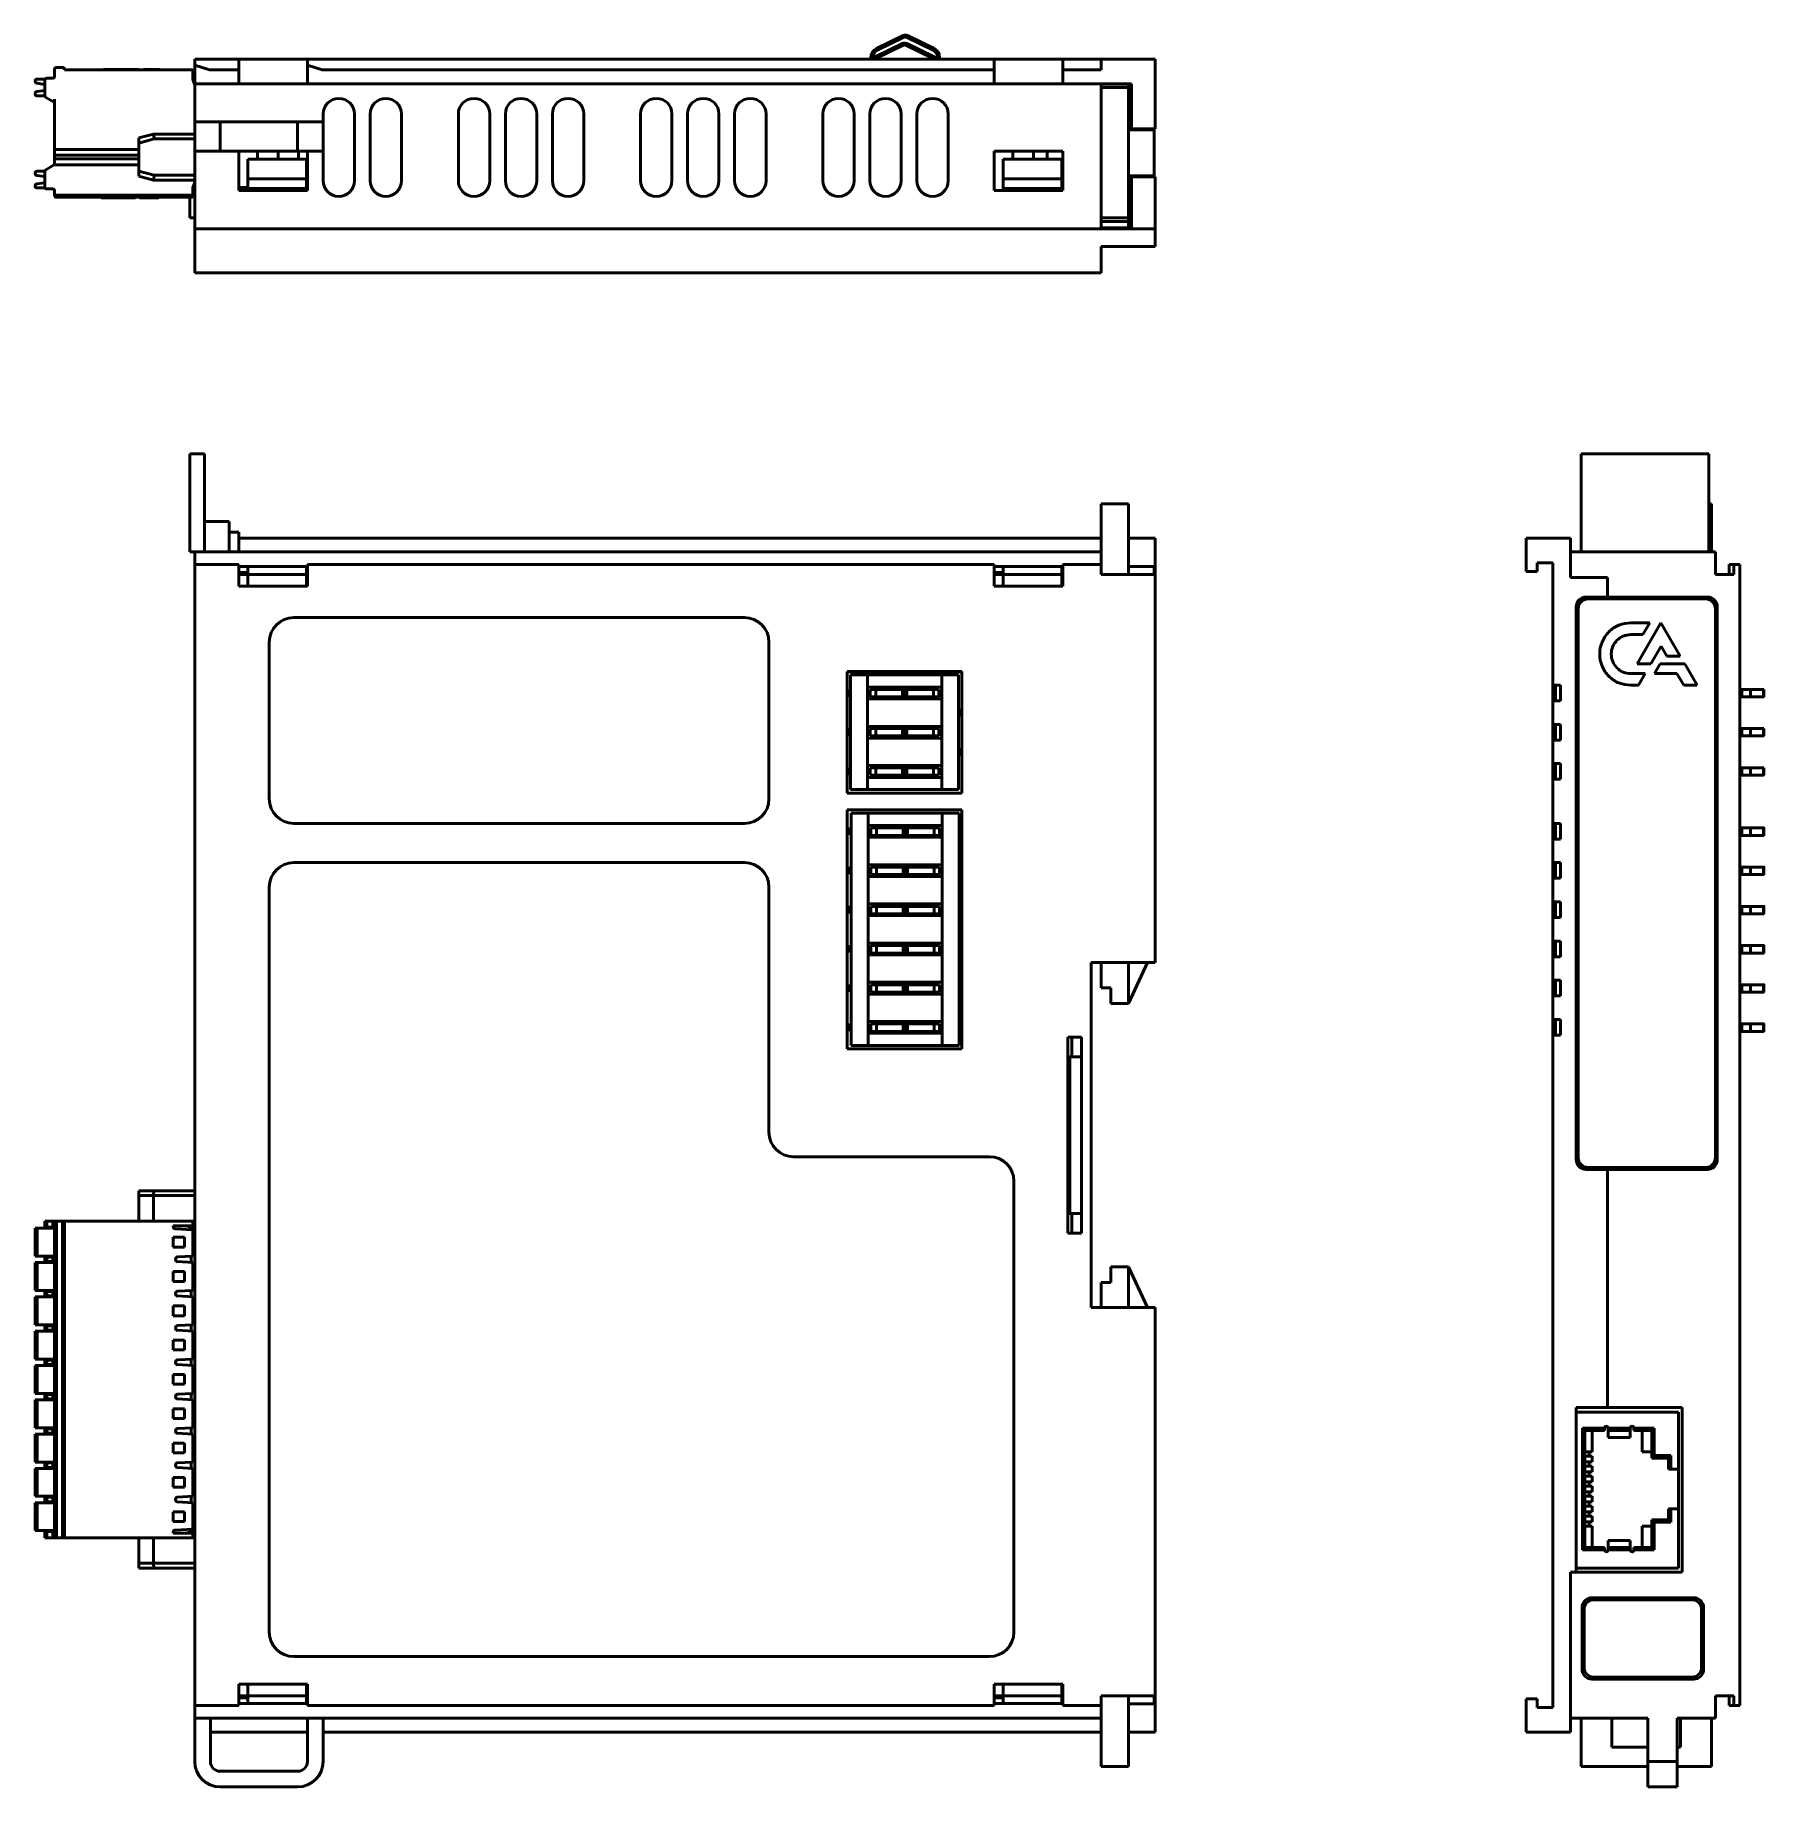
# Model space of a CAD drawing. Header units: inches. Extents: x 8 to 184, y 13 to 192.
import ezdxf

# ---------------------------------------------------------------- set-up
doc = ezdxf.new("R2010")
doc.units = ezdxf.units.IN
doc.header["$MEASUREMENT"] = 0

msp = doc.modelspace()

# ---------------------------------------------------------------- linework, layer by layer
at = {"color": 7, "linetype": 'Continuous', "lineweight": 50}
for p, q in [((96.12, 191.67), (93.4, 190.35)), ((96.12, 191.67), (93.4, 190.35)), ((93.49, 190.17), (96.21, 191.49)), ((96.12, 191.67), (96.12, 191.67)), ((96.34, 191.72), (96.34, 191.72)), ((96.34, 191.52), (96.34, 191.52)), ((96.47, 191.49), (99.19, 190.17)), ((96.47, 191.49), (96.47, 191.49)), ((96.47, 191.49), (99.19, 190.17)), ((99.28, 190.35), (96.56, 191.67)), ((96.05, 190.86), (93.33, 189.54)), ((96.05, 190.86), (93.33, 189.54)), ((93.33, 189.54), (93.33, 189.54)), ((93.4, 190.35), (93.4, 190.35)), ((93.42, 189.36), (96.14, 190.68)), ((96.05, 190.86), (96.05, 190.86)), ((96.27, 190.91), (96.27, 190.91)), ((96.27, 190.71), (96.27, 190.71)), ((96.4, 190.68), (99.12, 189.36)), ((96.4, 190.68), (96.4, 190.68)), ((96.4, 190.68), (99.12, 189.36)), ((99.21, 189.54), (96.49, 190.86)), ((99.19, 190.17), (99.19, 190.17)), ((9.53, 187.52), (9.53, 188.22)), ((9.53, 187.52), (9.53, 188.22)), ((9.53, 188.22), (9.53, 188.22)), ((9.73, 188.42), (10.33, 188.42)), ((10.53, 188.22), (10.53, 188.17)), ((10.53, 188.17), (23.63, 188.17)), ((14.53, 188.17), (14.53, 188.22)), ((14.53, 188.22), (15.03, 188.22)), ((14.53, 188.17), (14.53, 188.22)), ((15.03, 188.17), (15.03, 188.22)), ((17.63, 188.22), (15.03, 188.22)), ((17.63, 188.17), (17.63, 188.22)), ((17.63, 188.22), (18.13, 188.22)), ((18.13, 188.17), (18.13, 188.22)), ((18.63, 188.17), (18.63, 188.22)), ((18.63, 188.17), (18.63, 188.22)), ((18.63, 188.22), (18.63, 188.22)), ((19.17, 188.22), (18.63, 188.22)), ((19.17, 188.17), (19.17, 188.22)), ((19.39, 188.22), (19.17, 188.22)), ((19.39, 188.17), (19.39, 188.22)), ((19.47, 188.22), (19.43, 188.22)), ((19.47, 188.17), (19.47, 188.22)), ((19.86, 188.22), (19.47, 188.22)), ((19.47, 188.17), (19.47, 188.22)), ((19.47, 188.22), (19.47, 188.22)), ((19.86, 188.17), (19.86, 188.22)), ((20.23, 188.22), (19.86, 188.22)), ((20.23, 188.17), (20.23, 188.22)), ((23.63, 187.17), (23.63, 188.17)), ((28.33, 189.26), (23.83, 189.26)), ((23.83, 189.26), (23.83, 188.66)), ((23.83, 188.66), (25.33, 188.16)), ((23.83, 188.66), (23.83, 186.76)), ((28.33, 188.16), (25.33, 188.16)), ((28.33, 188.16), (28.33, 189.26)), ((28.33, 189.26), (35.33, 189.26)), ((28.33, 186.76), (28.33, 188.16)), ((105.43, 189.26), (35.33, 189.26)), ((35.33, 188.66), (35.33, 189.26)), ((35.33, 188.66), (36.83, 188.16)), ((35.33, 188.66), (35.33, 186.76)), ((105.43, 188.16), (36.83, 188.16)), ((92.84, 189.45), (92.84, 189.45)), ((92.84, 189.45), (92.84, 189.26)), ((92.84, 189.45), (92.84, 189.26)), ((93.04, 189.26), (93.04, 189.45)), ((99.12, 189.36), (99.12, 189.36)), ((99.64, 189.45), (99.64, 189.26)), ((99.64, 189.45), (99.64, 189.45)), ((99.64, 189.45), (99.64, 189.26)), ((99.84, 189.26), (99.84, 189.45)), ((105.43, 188.16), (105.43, 189.26)), ((105.43, 189.26), (112.43, 189.26)), ((105.43, 186.76), (105.43, 188.16)), ((116.33, 189.26), (112.43, 189.26)), ((112.43, 188.16), (112.43, 189.26)), ((116.33, 188.16), (112.43, 188.16)), ((112.43, 188.16), (112.43, 186.76)), ((116.33, 189.26), (116.33, 188.16)), ((121.83, 189.26), (116.33, 189.26)), ((121.83, 189.26), (121.83, 182.16)), ((7.53, 187.02), (7.53, 187)), ((7.53, 187.02), (7.53, 187.02)), ((7.53, 187.02), (7.53, 187)), ((7.53, 187), (7.53, 187)), ((8.53, 186.69), (7.7, 186.8)), ((7.7, 186.8), (7.7, 186.8)), ((8.53, 186.05), (7.7, 185.95)), ((7.7, 185.95), (7.7, 185.95)), ((8.55, 187.22), (7.73, 187.22)), ((8.53, 187.12), (8.53, 185.54)), ((8.53, 187.12), (8.53, 187.12)), ((8.53, 185.54), (8.53, 187.12)), ((9.33, 187.32), (8.73, 187.32)), ((9.53, 187.52), (9.53, 187.52)), ((9.53, 187.52), (9.53, 187.52)), ((9.53, 187.52), (9.53, 187.52)), ((9.53, 187.52), (9.53, 187.52)), ((9.53, 187.52), (9.53, 187.52)), ((9.53, 187.52), (9.53, 187.52)), ((9.53, 187.52), (9.53, 187.52)), ((9.53, 187.52), (9.53, 187.52)), ((9.53, 187.52), (9.53, 187.52)), ((9.53, 187.52), (9.53, 187.52)), ((23.83, 186.62), (23.63, 187.17)), ((116.33, 186.76), (23.83, 186.76)), ((23.83, 182.86), (23.83, 186.76)), ((116.33, 186.36), (116.33, 186.76)), ((119.43, 186.76), (116.33, 186.76)), ((116.33, 186.71), (119.13, 186.71)), ((116.33, 186.36), (119.13, 186.36)), ((116.33, 173.06), (116.33, 186.36)), ((119.13, 186.71), (119.13, 186.76)), ((119.13, 186.71), (119.13, 186.36)), ((119.13, 186.36), (119.13, 173.06)), ((119.13, 186.36), (119.43, 186.36)), ((119.43, 186.76), (119.43, 182.16)), ((7.53, 185.72), (7.53, 185.75)), ((7.53, 185.75), (7.53, 185.75)), ((7.53, 185.75), (7.53, 185.72)), ((7.53, 185.72), (7.53, 185.72)), ((8.53, 185.52), (7.73, 185.52)), ((8.53, 185.54), (8.53, 185.54)), ((9.43, 184.9), (8.63, 185.36)), ((8.63, 185.36), (8.63, 185.36)), ((9.43, 184.9), (8.63, 185.36)), ((9.43, 184.9), (9.43, 184.9)), ((9.53, 180.06), (9.53, 184.73)), ((9.53, 184.73), (9.53, 184.73)), ((9.53, 180.06), (9.53, 184.73)), ((9.53, 184.73), (9.53, 184.73)), ((9.53, 184.73), (9.53, 184.73)), ((9.53, 184.73), (9.53, 184.73)), ((9.53, 184.73), (9.53, 184.73)), ((9.53, 184.73), (9.53, 184.73)), ((9.53, 184.73), (9.53, 184.73)), ((9.53, 184.73), (9.53, 184.73)), ((9.53, 184.73), (9.53, 184.73)), ((9.53, 184.73), (9.53, 184.73)), ((9.53, 184.73), (9.53, 184.73)), ((23.83, 179.86), (23.83, 182.86)), ((23.83, 182.86), (26.43, 182.86)), ((26.43, 182.86), (26.43, 179.86)), ((34.33, 182.86), (26.43, 182.86)), ((34.33, 179.86), (34.33, 182.86)), ((34.33, 182.86), (36.93, 182.86)), ((36.93, 183.66), (36.93, 182.86)), ((36.93, 182.86), (36.93, 179.86)), ((40.13, 176.86), (40.13, 183.66)), ((41.73, 183.66), (41.73, 176.86)), ((44.93, 176.86), (44.93, 183.66)), ((50.73, 183.66), (50.73, 176.86)), ((53.93, 176.86), (53.93, 183.66)), ((55.53, 183.66), (55.53, 176.86)), ((58.73, 176.86), (58.73, 183.66)), ((60.33, 183.66), (60.33, 176.86)), ((63.53, 176.86), (63.53, 183.66)), ((69.33, 183.66), (69.33, 176.86)), ((72.53, 176.86), (72.53, 183.66)), ((74.13, 183.66), (74.13, 176.86)), ((77.33, 176.86), (77.33, 183.66)), ((78.93, 183.66), (78.93, 176.86)), ((82.13, 176.86), (82.13, 183.66)), ((87.93, 183.66), (87.93, 176.86)), ((91.13, 176.86), (91.13, 183.66)), ((92.73, 183.66), (92.73, 176.86)), ((95.93, 176.86), (95.93, 183.66)), ((97.53, 183.66), (97.53, 176.86)), ((100.73, 176.86), (100.73, 183.66)), ((119.43, 184.01), (119.13, 184.01)), ((18.13, 181.22), (19.63, 181.62)), ((19.63, 181.62), (18.13, 181.22)), ((18.13, 181.22), (18.13, 180.29)), ((18.13, 181.22), (18.13, 181.22)), ((18.13, 180.7), (19.69, 181.12)), ((18.13, 179.94), (18.13, 180.87)), ((18.13, 180.87), (18.13, 180.87)), ((18.13, 180.87), (18.13, 180.29)), ((18.13, 180.7), (18.13, 177.84)), ((19.63, 181.62), (23.83, 181.62)), ((19.63, 181.62), (19.63, 181.62)), ((19.69, 181.12), (23.83, 181.12)), ((121.73, 182.06), (119.13, 182.06)), ((121.83, 182.16), (119.43, 182.16)), ((121.73, 182.16), (121.73, 182.06)), ((121.73, 182.06), (121.73, 177.36)), ((9.53, 180.06), (9.53, 179.46)), ((18.13, 180.06), (9.53, 180.06)), ((9.53, 179.46), (9.53, 180.06)), ((9.53, 179.46), (9.53, 179.09)), ((9.53, 179.09), (9.53, 179.46)), ((9.53, 179.46), (18.13, 179.46)), ((9.53, 179.09), (9.53, 178.62)), ((9.53, 178.62), (9.53, 179.09)), ((9.53, 179.09), (18.13, 179.09)), ((18.13, 178.61), (18.13, 179.94)), ((26.43, 179.86), (23.83, 179.86)), ((23.83, 171.96), (23.83, 179.86)), ((26.43, 179.86), (34.33, 179.86)), ((28.33, 179.86), (28.33, 175.86)), ((29.23, 179.06), (35.23, 179.06)), ((29.23, 179.06), (29.23, 177.06)), ((30.23, 179.86), (30.23, 179.06)), ((32.33, 179.06), (32.33, 179.86)), ((36.93, 179.86), (34.33, 179.86)), ((34.43, 179.06), (34.43, 179.86)), ((35.23, 179.06), (35.23, 177.06)), ((35.33, 175.86), (35.33, 179.86)), ((36.93, 179.86), (36.93, 176.86)), ((112.43, 179.86), (105.43, 179.86)), ((105.43, 179.86), (105.43, 175.86)), ((106.33, 179.06), (112.33, 179.06)), ((106.33, 179.06), (106.33, 177.06)), ((107.33, 179.06), (107.33, 179.86)), ((109.43, 179.06), (109.43, 179.86)), ((110.84, 179.86), (110.84, 179.06)), ((112.33, 179.06), (112.33, 177.06)), ((112.43, 175.86), (112.43, 179.86)), ((7.53, 177.6), (7.53, 177.62)), ((7.53, 177.62), (7.53, 177.6)), ((7.53, 177.62), (7.53, 177.62)), ((7.53, 177.6), (7.53, 177.6)), ((7.7, 177.4), (7.7, 177.4)), ((7.7, 177.4), (8.53, 177.29)), ((7.73, 177.82), (8.53, 177.82)), ((8.53, 176.22), (8.53, 177.81)), ((8.53, 177.81), (8.53, 177.81)), ((8.53, 176.22), (8.53, 177.81)), ((8.63, 177.98), (9.43, 178.44)), ((8.63, 177.98), (9.43, 178.44)), ((8.63, 177.98), (8.63, 177.98)), ((9.43, 178.44), (9.43, 178.44)), ((9.53, 178.62), (9.53, 178.49)), ((9.53, 178.62), (9.53, 178.62)), ((18.13, 178.49), (9.53, 178.49)), ((18.13, 177.67), (18.13, 178.61)), ((18.13, 178.26), (18.13, 177.32)), ((18.13, 178.26), (18.13, 177.67)), ((19.69, 177.42), (18.13, 177.84)), ((18.13, 177.67), (18.13, 177.67)), ((18.13, 177.32), (18.13, 177.32)), ((19.63, 176.92), (18.13, 177.32)), ((18.13, 177.32), (19.63, 176.92)), ((23.83, 177.42), (19.69, 177.42)), ((29.23, 177.06), (35.23, 177.06)), ((29.23, 177.06), (29.23, 176.06)), ((35.23, 177.06), (35.23, 176.06)), ((106.33, 177.06), (112.33, 177.06)), ((106.33, 177.06), (106.33, 176.06)), ((112.33, 177.96), (112.43, 177.96)), ((112.33, 177.06), (112.33, 176.06)), ((121.73, 177.36), (119.13, 177.36)), ((119.43, 177.26), (119.43, 172.06)), ((119.43, 177.26), (121.83, 177.26)), ((121.73, 177.36), (121.73, 177.26)), ((121.83, 171.96), (121.83, 177.26)), ((7.53, 176.32), (7.53, 176.35)), ((7.53, 176.35), (7.53, 176.35)), ((7.53, 176.32), (7.53, 176.35)), ((7.53, 176.32), (7.53, 176.32)), ((8.53, 176.65), (7.7, 176.55)), ((7.7, 176.55), (7.7, 176.55)), ((8.55, 176.12), (7.73, 176.12)), ((8.53, 176.22), (8.53, 176.22)), ((9.33, 176.02), (8.73, 176.02)), ((9.53, 175.37), (9.53, 175.82)), ((9.53, 175.82), (9.53, 175.82)), ((9.53, 175.37), (9.53, 175.82)), ((9.53, 175.82), (9.53, 175.82)), ((9.53, 175.82), (9.53, 175.82)), ((9.53, 175.82), (9.53, 175.82)), ((9.53, 175.82), (9.53, 175.82)), ((9.53, 175.82), (9.53, 175.82)), ((9.53, 175.82), (9.53, 175.82)), ((9.53, 175.82), (9.53, 175.82)), ((9.53, 175.82), (9.53, 175.82)), ((9.53, 175.82), (9.53, 175.82)), ((9.53, 175.37), (23.63, 175.37)), ((9.53, 175.37), (9.53, 175.37)), ((9.73, 175.17), (9.73, 175.17)), ((9.73, 175.17), (23.63, 175.17)), ((14.28, 175.17), (14.28, 175.12)), ((14.28, 175.17), (14.28, 175.12)), ((14.78, 175.17), (14.78, 175.12)), ((17.28, 175.17), (17.28, 175.12)), ((17.78, 175.17), (17.78, 175.12)), ((18.18, 175.17), (18.18, 175.12)), ((18.18, 175.17), (18.18, 175.12)), ((18.68, 175.17), (18.68, 175.12)), ((23.83, 176.92), (19.63, 176.92)), ((19.63, 176.92), (19.63, 176.92)), ((19.68, 175.17), (19.68, 175.12)), ((20.18, 175.17), (20.18, 175.12)), ((23.33, 173.08), (23.33, 175.17)), ((23.63, 176.17), (23.83, 176.72)), ((23.63, 176.17), (23.63, 175.37)), ((23.63, 175.37), (23.63, 175.17)), ((28.33, 176.17), (29.23, 176.17)), ((28.33, 175.86), (35.33, 175.86)), ((29.23, 176.06), (35.23, 176.06)), ((29.23, 175.86), (29.23, 176.06)), ((35.23, 176.17), (35.33, 176.17)), ((35.23, 176.06), (35.23, 175.86)), ((105.43, 175.86), (112.43, 175.86)), ((106.33, 176.06), (112.33, 176.06)), ((106.33, 175.86), (106.33, 176.06)), ((112.33, 176.06), (112.33, 175.86)), ((119.43, 175.41), (119.13, 175.41)), ((14.28, 175.12), (14.78, 175.12)), ((14.78, 175.12), (17.28, 175.12)), ((17.28, 175.12), (17.78, 175.12)), ((18.18, 175.12), (18.68, 175.12)), ((19.68, 175.12), (18.68, 175.12)), ((19.68, 175.12), (20.18, 175.12)), ((23.33, 173.08), (23.83, 173.08)), ((23.83, 171.96), (121.83, 171.96)), ((23.83, 167.46), (23.83, 171.96)), ((116.33, 173.06), (119.13, 173.06)), ((116.33, 171.96), (116.33, 173.06)), ((119.13, 172.71), (116.33, 172.71)), ((116.33, 172.06), (119.43, 172.06)), ((119.13, 173.06), (119.13, 172.71)), ((119.13, 173.06), (119.43, 173.06)), ((119.13, 172.06), (119.13, 172.71)), ((121.83, 171.96), (121.83, 170.16)), ((121.83, 170.16), (116.33, 170.16)), ((116.33, 170.16), (116.33, 167.46)), ((23.83, 167.46), (116.33, 167.46)), ((23.33, 148.99), (24.83, 148.99)), ((23.33, 138.99), (23.33, 148.99)), ((24.83, 148.99), (24.83, 138.99)), ((165.34, 148.99), (165.34, 138.99)), ((178.34, 148.99), (165.34, 148.99)), ((178.34, 138.99), (178.34, 148.99)), ((116.33, 143.91), (119.13, 143.91)), ((116.33, 143.91), (116.33, 138.99)), ((119.13, 143.91), (119.13, 136.69)), ((165.32, 138.99), (165.32, 143.91)), ((165.34, 143.91), (165.32, 143.91)), ((178.62, 143.91), (178.34, 143.91)), ((178.62, 143.91), (178.62, 138.99)), ((24.83, 142.09), (27.33, 142.09)), ((27.33, 138.99), (27.33, 142.09)), ((28.33, 140.99), (27.33, 140.99)), ((28.33, 140.99), (28.33, 138.99)), ((28.33, 140.39), (116.33, 140.39)), ((119.13, 140.39), (121.83, 140.39)), ((121.83, 140.39), (121.83, 136.69)), ((159.72, 140.39), (159.72, 136.99)), ((164.22, 140.39), (159.72, 140.39)), ((164.22, 136.39), (164.22, 140.39)), ((23.33, 138.99), (23.83, 138.99)), ((116.33, 138.99), (23.83, 138.99)), ((23.83, 138.99), (23.83, 137.69)), ((23.83, 137.69), (23.83, 21.29)), ((28.33, 137.69), (23.83, 137.69)), ((28.33, 135.49), (28.33, 137.69)), ((35.33, 137.69), (35.33, 135.49)), ((105.43, 137.69), (35.33, 137.69)), ((105.43, 135.49), (105.43, 137.69)), ((112.43, 137.69), (112.43, 135.49)), ((116.33, 137.69), (112.43, 137.69)), ((116.33, 138.99), (116.33, 137.69)), ((116.33, 137.69), (116.33, 136.69)), ((160.82, 136.99), (160.82, 137.89)), ((160.82, 137.89), (162.42, 137.89)), ((162.42, 125.39), (162.42, 137.89)), ((164.22, 138.99), (165.34, 138.99)), ((164.22, 136.39), (164.22, 138.99)), ((165.34, 138.99), (178.34, 138.99)), ((178.34, 138.99), (179.02, 138.99)), ((179.02, 138.99), (179.02, 136.69)), ((180.42, 136.69), (180.42, 137.69)), ((180.42, 137.69), (180.92, 137.69)), ((180.92, 137.69), (180.92, 136.69)), ((180.92, 137.69), (181.52, 137.69)), ((181.52, 137.69), (181.52, 21.29)), ((28.33, 137.49), (35.33, 137.49)), ((29.23, 136.89), (28.33, 136.89)), ((28.33, 136.69), (29.23, 136.69)), ((29.23, 137.49), (29.23, 136.69)), ((35.23, 136.69), (29.23, 136.69)), ((29.23, 135.49), (29.23, 136.69)), ((35.23, 137.49), (35.23, 136.69)), ((35.33, 136.89), (35.23, 136.89)), ((35.23, 135.49), (35.23, 136.69)), ((35.23, 136.69), (35.33, 136.69)), ((105.43, 137.49), (112.43, 137.49)), ((105.43, 136.89), (106.33, 136.89)), ((105.43, 136.69), (106.33, 136.69)), ((106.33, 137.49), (106.33, 136.69)), ((112.33, 136.69), (106.33, 136.69)), ((106.33, 135.49), (106.33, 136.69)), ((112.33, 137.49), (112.33, 136.69)), ((112.33, 136.89), (112.43, 136.89)), ((112.33, 135.49), (112.33, 136.69)), ((112.33, 136.69), (112.43, 136.69)), ((121.83, 136.69), (116.33, 136.69)), ((121.73, 137.51), (119.13, 137.51)), ((121.73, 137.51), (121.73, 136.69)), ((121.83, 136.69), (121.83, 97.09)), ((159.72, 136.99), (160.82, 136.99)), ((168.02, 136.39), (164.22, 136.39)), ((168.02, 134.39), (168.02, 136.39)), ((179.02, 136.69), (180.92, 136.69)), ((35.33, 135.49), (28.33, 135.49)), ((112.43, 135.49), (105.43, 135.49)), ((168.02, 134.39), (165.82, 134.39)), ((178.02, 134.19), (166.02, 134.19)), ((168.02, 134.19), (168.02, 134.39)), ((178.22, 134.39), (168.02, 134.39)), ((79.93, 132.29), (33.93, 132.29)), ((164.82, 133.39), (164.82, 76.99)), ((165.02, 133.19), (165.02, 77.19)), ((179.02, 77.19), (179.02, 133.19)), ((179.22, 76.99), (179.22, 133.39)), ((170.38, 130.56), (171.63, 130.56)), ((172.33, 131.76), (170.4, 131.76)), ((173.47, 131.76), (171.05, 127.56)), ((171.63, 130.56), (172.33, 131.76)), ((175.44, 128.36), (173.47, 131.76)), ((31.43, 129.79), (31.43, 113.79)), ((82.43, 113.79), (82.43, 129.79)), ((172.44, 127.56), (173.49, 129.36)), ((173.49, 129.36), (174.07, 128.36)), ((171.05, 127.56), (172.44, 127.56)), ((173.38, 127.56), (172.81, 126.57)), ((175.9, 127.56), (173.38, 127.56)), ((174.07, 128.36), (175.44, 128.36)), ((177.16, 125.38), (175.9, 127.56)), ((90.43, 126.79), (90.43, 114.39)), ((102.13, 126.79), (90.43, 126.79)), ((90.43, 126.74), (102.13, 126.74)), ((90.77, 126.44), (90.77, 114.74)), ((90.77, 126.44), (92.49, 126.44)), ((92.49, 126.44), (92.49, 125.19)), ((100.06, 126.44), (92.49, 126.44)), ((100.06, 125.19), (92.49, 125.19)), ((92.49, 125.19), (92.49, 123.99)), ((100.06, 126.44), (100.06, 125.19)), ((100.06, 126.44), (101.77, 126.44)), ((100.06, 123.99), (100.06, 125.19)), ((101.77, 126.44), (101.77, 114.74)), ((102.13, 114.39), (102.13, 126.79)), ((163.2, 125.39), (162.42, 125.39)), ((162.42, 123.79), (162.42, 125.39)), ((162.72, 123.79), (162.72, 125.39)), ((163.2, 125.39), (163.2, 123.79)), ((171.86, 126.57), (170.38, 126.57)), ((170.4, 125.38), (171.17, 125.38)), ((171.17, 125.38), (171.86, 126.57)), ((172.81, 126.57), (175.1, 126.57)), ((175.1, 126.57), (175.79, 125.38)), ((175.79, 125.38), (177.16, 125.38)), ((90.67, 124.21), (90.67, 124.97)), ((90.67, 124.97), (90.77, 124.97)), ((90.77, 124.21), (90.67, 124.21)), ((92.49, 123.99), (92.49, 121.19)), ((92.49, 123.99), (100.06, 123.99)), ((92.77, 124.21), (92.77, 124.97)), ((93.33, 124.97), (92.77, 124.97)), ((93.33, 124.21), (92.77, 124.21)), ((93.33, 124.21), (93.33, 124.97)), ((96.05, 124.97), (93.33, 124.97)), ((96.05, 124.21), (93.33, 124.21)), ((96.05, 124.21), (96.05, 124.97)), ((96.27, 124.97), (96.05, 124.97)), ((96.27, 124.21), (96.05, 124.21)), ((96.27, 124.21), (96.27, 124.97)), ((96.49, 124.97), (96.27, 124.97)), ((96.49, 124.21), (96.27, 124.21)), ((96.49, 124.21), (96.49, 124.97)), ((99.21, 124.97), (96.49, 124.97)), ((99.21, 124.21), (96.49, 124.21)), ((99.21, 124.21), (99.21, 124.97)), ((99.77, 124.97), (99.21, 124.97)), ((99.77, 124.21), (99.21, 124.21)), ((99.77, 124.21), (99.77, 124.97)), ((100.06, 123.99), (100.06, 121.19)), ((162.42, 121.39), (162.42, 123.79)), ((163.2, 123.79), (162.42, 123.79)), ((181.52, 124.97), (183.98, 124.97)), ((183.93, 124.21), (181.52, 124.21)), ((181.71, 124.21), (181.71, 124.97)), ((182.6, 124.21), (182.6, 124.97)), ((183.93, 124.21), (183.93, 124.97)), ((183.98, 124.21), (183.98, 124.97)), ((101.77, 122.97), (101.87, 122.97)), ((101.87, 122.21), (101.77, 122.21)), ((101.87, 122.97), (101.87, 122.21)), ((90.67, 120.21), (90.67, 120.97)), ((90.67, 120.97), (90.77, 120.97)), ((90.77, 120.21), (90.67, 120.21)), ((100.06, 121.19), (92.49, 121.19)), ((92.49, 121.19), (92.49, 119.99)), ((92.49, 119.99), (92.49, 117.19)), ((92.49, 119.99), (100.06, 119.99)), ((92.77, 120.21), (92.77, 120.97)), ((93.33, 120.97), (92.77, 120.97)), ((93.33, 120.21), (92.77, 120.21)), ((93.33, 120.21), (93.33, 120.97)), ((96.05, 120.97), (93.33, 120.97)), ((96.05, 120.21), (93.33, 120.21)), ((96.05, 120.21), (96.05, 120.97)), ((96.27, 120.97), (96.05, 120.97)), ((96.27, 120.21), (96.05, 120.21)), ((96.27, 120.21), (96.27, 120.97)), ((96.49, 120.97), (96.27, 120.97)), ((96.49, 120.21), (96.27, 120.21)), ((96.49, 120.21), (96.49, 120.97)), ((99.21, 120.97), (96.49, 120.97)), ((99.21, 120.21), (96.49, 120.21)), ((99.21, 120.21), (99.21, 120.97)), ((99.77, 120.97), (99.21, 120.97)), ((99.77, 120.21), (99.21, 120.21)), ((99.77, 120.21), (99.77, 120.97)), ((100.06, 119.99), (100.06, 121.19)), ((100.06, 119.99), (100.06, 117.19)), ((163.2, 121.39), (162.42, 121.39)), ((162.42, 119.79), (162.42, 121.39)), ((162.42, 117.39), (162.42, 119.79)), ((163.2, 119.79), (162.42, 119.79)), ((162.72, 119.79), (162.72, 121.39)), ((163.2, 121.39), (163.2, 119.79)), ((181.52, 120.97), (183.98, 120.97)), ((183.93, 120.21), (181.52, 120.21)), ((181.71, 120.21), (181.71, 120.97)), ((182.6, 120.21), (182.6, 120.97)), ((183.93, 120.21), (183.93, 120.97)), ((183.98, 120.21), (183.98, 120.97)), ((101.77, 118.97), (101.87, 118.97)), ((101.87, 118.21), (101.77, 118.21)), ((101.87, 118.97), (101.87, 118.21)), ((90.67, 116.21), (90.67, 116.97)), ((90.67, 116.97), (90.77, 116.97)), ((90.77, 116.21), (90.67, 116.21)), ((100.06, 117.19), (92.49, 117.19)), ((92.49, 117.19), (92.49, 115.99)), ((92.77, 116.21), (92.77, 116.97)), ((93.33, 116.97), (92.77, 116.97)), ((93.33, 116.21), (92.77, 116.21)), ((93.33, 116.21), (93.33, 116.97)), ((96.05, 116.97), (93.33, 116.97)), ((96.05, 116.21), (93.33, 116.21)), ((96.05, 116.21), (96.05, 116.97)), ((96.27, 116.97), (96.05, 116.97)), ((96.27, 116.21), (96.05, 116.21)), ((96.27, 116.21), (96.27, 116.97)), ((96.49, 116.97), (96.27, 116.97)), ((96.49, 116.21), (96.27, 116.21)), ((96.49, 116.21), (96.49, 116.97)), ((99.21, 116.97), (96.49, 116.97)), ((99.21, 116.21), (96.49, 116.21)), ((99.21, 116.21), (99.21, 116.97)), ((99.77, 116.97), (99.21, 116.97)), ((99.77, 116.21), (99.21, 116.21)), ((99.77, 116.21), (99.77, 116.97)), ((100.06, 115.99), (100.06, 117.19)), ((163.2, 117.39), (162.42, 117.39)), ((162.42, 115.79), (162.42, 117.39)), ((162.72, 115.79), (162.72, 117.39)), ((163.2, 117.39), (163.2, 115.79)), ((181.52, 116.97), (183.98, 116.97)), ((183.93, 116.21), (181.52, 116.21)), ((181.71, 116.21), (181.71, 116.97)), ((182.6, 116.21), (182.6, 116.97)), ((183.93, 116.21), (183.93, 116.97)), ((183.98, 116.21), (183.98, 116.97)), ((92.49, 114.74), (90.77, 114.74)), ((92.49, 115.99), (92.49, 114.74)), ((92.49, 115.99), (100.06, 115.99)), ((92.49, 114.74), (100.06, 114.74)), ((100.06, 115.99), (100.06, 114.74)), ((101.77, 114.74), (100.06, 114.74)), ((162.42, 111.29), (162.42, 115.79)), ((163.2, 115.79), (162.42, 115.79)), ((90.43, 114.39), (102.13, 114.39)), ((90.43, 112.69), (90.43, 88.29)), ((102.13, 112.69), (90.43, 112.69)), ((102.13, 88.29), (102.13, 112.69)), ((33.93, 111.29), (79.93, 111.29)), ((90.73, 110.11), (90.73, 110.87)), ((90.73, 110.87), (90.83, 110.87)), ((90.83, 112.34), (90.83, 88.64)), ((90.83, 112.34), (92.54, 112.34)), ((92.54, 112.34), (92.54, 111.08)), ((92.54, 112.34), (100.11, 112.34)), ((100.11, 111.08), (92.54, 111.08)), ((92.54, 111.08), (92.54, 109.88)), ((92.84, 110.07), (92.84, 110.83)), ((93.4, 110.83), (92.84, 110.83)), ((93.4, 110.07), (93.4, 110.83)), ((96.12, 110.83), (93.4, 110.83)), ((96.12, 110.07), (96.12, 110.83)), ((96.34, 110.83), (96.12, 110.83)), ((96.34, 110.07), (96.34, 110.83)), ((96.56, 110.83), (96.34, 110.83)), ((96.56, 110.07), (96.56, 110.83)), ((99.28, 110.83), (96.56, 110.83)), ((99.28, 110.07), (99.28, 110.83)), ((99.84, 110.83), (99.28, 110.83)), ((99.84, 110.07), (99.84, 110.83)), ((100.11, 111.08), (100.11, 112.34)), ((100.11, 112.34), (101.83, 112.34)), ((100.11, 109.88), (100.11, 111.08)), ((101.83, 112.34), (101.83, 88.64)), ((163.2, 111.29), (162.42, 111.29)), ((162.42, 109.69), (162.42, 111.29)), ((162.72, 109.69), (162.72, 111.29)), ((163.2, 111.29), (163.2, 109.69)), ((181.71, 110.83), (181.52, 110.83)), ((181.52, 110.83), (181.71, 110.83)), ((181.71, 110.83), (181.52, 110.83)), ((181.52, 110.83), (181.71, 110.83)), ((181.71, 110.07), (181.71, 110.83)), ((182.42, 110.83), (183.75, 110.83)), ((183.75, 110.83), (182.42, 110.83)), ((183.93, 110.83), (182.6, 110.83)), ((182.6, 110.83), (183.93, 110.83)), ((182.6, 110.07), (182.6, 110.83)), ((183.75, 110.83), (183.78, 110.83)), ((183.78, 110.83), (183.75, 110.83)), ((183.93, 110.07), (183.93, 110.83)), ((183.98, 110.07), (183.98, 110.83)), ((90.83, 110.11), (90.73, 110.11)), ((92.54, 109.88), (92.54, 107.08)), ((92.54, 109.88), (100.11, 109.88)), ((93.4, 110.07), (92.84, 110.07)), ((96.12, 110.07), (93.4, 110.07)), ((96.34, 110.07), (96.12, 110.07)), ((96.56, 110.07), (96.34, 110.07)), ((99.28, 110.07), (96.56, 110.07)), ((99.84, 110.07), (99.28, 110.07)), ((100.11, 107.08), (100.11, 109.88)), ((162.42, 107.29), (162.42, 109.69)), ((163.2, 109.69), (162.42, 109.69)), ((181.71, 110.07), (181.52, 110.07)), ((183.93, 110.07), (182.6, 110.07)), ((79.93, 107.29), (33.93, 107.29)), ((101.83, 108.71), (101.93, 108.71)), ((101.93, 107.95), (101.83, 107.95)), ((101.93, 108.71), (101.93, 107.95)), ((163.2, 107.29), (162.42, 107.29)), ((162.42, 105.69), (162.42, 107.29)), ((162.72, 105.69), (162.72, 107.29)), ((163.2, 107.29), (163.2, 105.69)), ((90.73, 106.11), (90.73, 106.87)), ((90.73, 106.87), (90.83, 106.87)), ((90.83, 106.11), (90.73, 106.11)), ((100.11, 107.08), (92.54, 107.08)), ((92.54, 107.08), (92.54, 105.88)), ((92.54, 105.88), (92.54, 103.08)), ((92.54, 105.88), (100.11, 105.88)), ((92.84, 106.07), (92.84, 106.83)), ((93.4, 106.83), (92.84, 106.83)), ((93.4, 106.07), (92.84, 106.07)), ((93.4, 106.07), (93.4, 106.83)), ((96.12, 106.83), (93.4, 106.83)), ((96.12, 106.07), (93.4, 106.07)), ((96.12, 106.07), (96.12, 106.83)), ((96.34, 106.83), (96.12, 106.83)), ((96.34, 106.07), (96.12, 106.07)), ((96.34, 106.07), (96.34, 106.83)), ((96.56, 106.83), (96.34, 106.83)), ((96.56, 106.07), (96.34, 106.07)), ((96.56, 106.07), (96.56, 106.83)), ((99.28, 106.83), (96.56, 106.83)), ((99.28, 106.07), (96.56, 106.07)), ((99.28, 106.07), (99.28, 106.83)), ((99.84, 106.83), (99.28, 106.83)), ((99.84, 106.07), (99.28, 106.07)), ((99.84, 106.07), (99.84, 106.83)), ((100.11, 105.88), (100.11, 107.08)), ((100.11, 103.08), (100.11, 105.88)), ((162.42, 103.29), (162.42, 105.69)), ((163.2, 105.69), (162.42, 105.69)), ((181.71, 106.83), (181.52, 106.83)), ((181.52, 106.83), (181.71, 106.83)), ((181.71, 106.83), (181.52, 106.83)), ((181.52, 106.83), (181.71, 106.83)), ((181.71, 106.07), (181.52, 106.07)), ((181.71, 106.07), (181.71, 106.83)), ((182.42, 106.83), (183.75, 106.83)), ((183.75, 106.83), (182.42, 106.83)), ((182.6, 106.07), (182.6, 106.83)), ((183.93, 106.83), (182.6, 106.83)), ((182.6, 106.83), (183.93, 106.83)), ((183.93, 106.07), (182.6, 106.07)), ((183.75, 106.83), (183.78, 106.83)), ((183.78, 106.83), (183.75, 106.83)), ((183.93, 106.07), (183.93, 106.83)), ((183.98, 106.07), (183.98, 106.83)), ((31.43, 104.79), (31.43, 28.79)), ((82.43, 79.79), (82.43, 104.79)), ((101.83, 104.71), (101.93, 104.71)), ((101.93, 103.95), (101.83, 103.95)), ((101.93, 104.71), (101.93, 103.95)), ((90.73, 102.11), (90.73, 102.87)), ((90.73, 102.87), (90.83, 102.87)), ((90.83, 102.11), (90.73, 102.11)), ((100.11, 103.08), (92.54, 103.08)), ((92.54, 103.08), (92.54, 101.88)), ((92.54, 101.88), (92.54, 99.08)), ((92.54, 101.88), (100.11, 101.88)), ((92.84, 102.07), (92.84, 102.83)), ((93.4, 102.83), (92.84, 102.83)), ((93.4, 102.07), (92.84, 102.07)), ((93.4, 102.07), (93.4, 102.83)), ((96.12, 102.83), (93.4, 102.83)), ((96.12, 102.07), (93.4, 102.07)), ((96.12, 102.07), (96.12, 102.83)), ((96.34, 102.83), (96.12, 102.83)), ((96.34, 102.07), (96.12, 102.07)), ((96.34, 102.07), (96.34, 102.83)), ((96.56, 102.83), (96.34, 102.83)), ((96.56, 102.07), (96.34, 102.07)), ((96.56, 102.07), (96.56, 102.83)), ((99.28, 102.83), (96.56, 102.83)), ((99.28, 102.07), (96.56, 102.07)), ((99.28, 102.07), (99.28, 102.83)), ((99.84, 102.83), (99.28, 102.83)), ((99.84, 102.07), (99.28, 102.07)), ((99.84, 102.07), (99.84, 102.83)), ((100.11, 101.88), (100.11, 103.08)), ((100.11, 99.08), (100.11, 101.88)), ((163.2, 103.29), (162.42, 103.29)), ((162.42, 101.69), (162.42, 103.29)), ((162.72, 101.69), (162.72, 103.29)), ((163.2, 103.29), (163.2, 101.69)), ((181.71, 102.83), (181.52, 102.83)), ((181.52, 102.83), (181.71, 102.83)), ((181.71, 102.83), (181.52, 102.83)), ((181.52, 102.83), (181.71, 102.83)), ((181.71, 102.07), (181.52, 102.07)), ((181.71, 102.07), (181.71, 102.83)), ((182.42, 102.83), (183.75, 102.83)), ((183.75, 102.83), (182.42, 102.83)), ((183.93, 102.83), (182.6, 102.83)), ((182.6, 102.83), (183.93, 102.83)), ((182.6, 102.07), (182.6, 102.83)), ((183.93, 102.07), (182.6, 102.07)), ((183.75, 102.83), (183.78, 102.83)), ((183.78, 102.83), (183.75, 102.83)), ((183.93, 102.07), (183.93, 102.83)), ((183.98, 102.07), (183.98, 102.83)), ((101.83, 100.71), (101.93, 100.71)), ((101.93, 100.71), (101.93, 99.95)), ((162.42, 99.29), (162.42, 101.69)), ((163.2, 101.69), (162.42, 101.69)), ((90.73, 98.11), (90.73, 98.87)), ((90.73, 98.87), (90.83, 98.87)), ((92.54, 99.08), (92.54, 97.88)), ((100.11, 99.08), (92.54, 99.08)), ((92.84, 98.07), (92.84, 98.83)), ((93.4, 98.83), (92.84, 98.83)), ((93.4, 98.07), (93.4, 98.83)), ((96.12, 98.83), (93.4, 98.83)), ((96.12, 98.07), (96.12, 98.83)), ((96.34, 98.83), (96.12, 98.83)), ((96.34, 98.07), (96.34, 98.83)), ((96.56, 98.83), (96.34, 98.83)), ((96.56, 98.07), (96.56, 98.83)), ((99.28, 98.83), (96.56, 98.83)), ((99.28, 98.07), (99.28, 98.83)), ((99.84, 98.83), (99.28, 98.83)), ((99.84, 98.07), (99.84, 98.83)), ((100.11, 97.88), (100.11, 99.08)), ((101.93, 99.95), (101.83, 99.95)), ((163.2, 99.29), (162.42, 99.29)), ((162.42, 97.69), (162.42, 99.29)), ((162.72, 97.69), (162.72, 99.29)), ((163.2, 99.29), (163.2, 97.69)), ((181.71, 98.83), (181.52, 98.83)), ((181.52, 98.83), (181.71, 98.83)), ((181.71, 98.83), (181.52, 98.83)), ((181.52, 98.83), (181.71, 98.83)), ((181.71, 98.07), (181.71, 98.83)), ((182.42, 98.83), (183.75, 98.83)), ((183.75, 98.83), (182.42, 98.83)), ((182.6, 98.07), (182.6, 98.83)), ((183.93, 98.83), (182.6, 98.83)), ((182.6, 98.83), (183.93, 98.83)), ((183.75, 98.83), (183.78, 98.83)), ((183.78, 98.83), (183.75, 98.83)), ((183.93, 98.07), (183.93, 98.83)), ((183.98, 98.07), (183.98, 98.83)), ((90.83, 98.11), (90.73, 98.11)), ((92.54, 97.88), (92.54, 95.08)), ((92.54, 97.88), (100.11, 97.88)), ((93.4, 98.07), (92.84, 98.07)), ((96.12, 98.07), (93.4, 98.07)), ((96.34, 98.07), (96.12, 98.07)), ((96.56, 98.07), (96.34, 98.07)), ((99.28, 98.07), (96.56, 98.07)), ((99.84, 98.07), (99.28, 98.07)), ((100.11, 95.08), (100.11, 97.88)), ((101.83, 96.71), (101.93, 96.71)), ((101.93, 96.71), (101.93, 95.95)), ((115.33, 97.09), (121.83, 97.09)), ((115.33, 61.89), (115.33, 97.09)), ((116.33, 97.09), (116.33, 94.51)), ((119.13, 97.09), (119.13, 92.91)), ((119.13, 92.91), (121.08, 97.09)), ((162.42, 95.29), (162.42, 97.69)), ((163.2, 97.69), (162.42, 97.69)), ((181.71, 98.07), (181.52, 98.07)), ((183.93, 98.07), (182.6, 98.07)), ((90.73, 94.11), (90.73, 94.87)), ((90.73, 94.87), (90.83, 94.87)), ((92.54, 95.08), (92.54, 93.88)), ((100.11, 95.08), (92.54, 95.08)), ((92.84, 94.07), (92.84, 94.83)), ((93.4, 94.83), (92.84, 94.83)), ((93.4, 94.07), (93.4, 94.83)), ((96.12, 94.83), (93.4, 94.83)), ((96.12, 94.07), (96.12, 94.83)), ((96.34, 94.83), (96.12, 94.83)), ((96.34, 94.07), (96.34, 94.83)), ((96.56, 94.83), (96.34, 94.83)), ((96.56, 94.07), (96.56, 94.83)), ((99.28, 94.83), (96.56, 94.83)), ((99.28, 94.07), (99.28, 94.83)), ((99.84, 94.83), (99.28, 94.83)), ((99.84, 94.07), (99.84, 94.83)), ((100.11, 93.88), (100.11, 95.08)), ((101.93, 95.95), (101.83, 95.95)), ((163.2, 95.29), (162.42, 95.29)), ((162.42, 93.69), (162.42, 95.29)), ((162.72, 93.69), (162.72, 95.29)), ((163.2, 95.29), (163.2, 93.69)), ((181.71, 94.83), (181.52, 94.83)), ((181.52, 94.83), (181.71, 94.83)), ((181.71, 94.83), (181.52, 94.83)), ((181.52, 94.83), (181.71, 94.83)), ((181.71, 94.07), (181.71, 94.83)), ((182.42, 94.83), (183.75, 94.83)), ((183.75, 94.83), (182.42, 94.83)), ((183.93, 94.83), (182.6, 94.83)), ((182.6, 94.83), (183.93, 94.83)), ((182.6, 94.07), (182.6, 94.83)), ((183.75, 94.83), (183.78, 94.83)), ((183.78, 94.83), (183.75, 94.83)), ((183.93, 94.07), (183.93, 94.83)), ((183.98, 94.07), (183.98, 94.83)), ((90.83, 94.11), (90.73, 94.11)), ((92.54, 93.88), (92.54, 91.08)), ((92.54, 93.88), (100.11, 93.88)), ((93.4, 94.07), (92.84, 94.07)), ((96.12, 94.07), (93.4, 94.07)), ((96.34, 94.07), (96.12, 94.07)), ((96.56, 94.07), (96.34, 94.07)), ((99.28, 94.07), (96.56, 94.07)), ((99.84, 94.07), (99.28, 94.07)), ((100.11, 91.08), (100.11, 93.88)), ((116.33, 94.51), (117.33, 94.51)), ((117.33, 94.51), (117.33, 92.91)), ((162.42, 91.29), (162.42, 93.69)), ((163.2, 93.69), (162.42, 93.69)), ((181.71, 94.07), (181.52, 94.07)), ((183.93, 94.07), (182.6, 94.07)), ((101.83, 92.71), (101.93, 92.71)), ((101.93, 91.95), (101.83, 91.95)), ((101.93, 92.71), (101.93, 91.95)), ((119.13, 92.91), (117.33, 92.91)), ((163.2, 91.29), (162.42, 91.29)), ((162.42, 89.69), (162.42, 91.29)), ((162.72, 89.69), (162.72, 91.29)), ((163.2, 91.29), (163.2, 89.69)), ((90.73, 90.11), (90.73, 90.87)), ((90.73, 90.87), (90.83, 90.87)), ((90.83, 90.11), (90.73, 90.11)), ((92.54, 91.08), (92.54, 89.88)), ((100.11, 91.08), (92.54, 91.08)), ((92.54, 89.88), (92.54, 88.64)), ((92.54, 89.88), (100.11, 89.88)), ((92.84, 90.07), (92.84, 90.83)), ((93.4, 90.83), (92.84, 90.83)), ((93.4, 90.07), (92.84, 90.07)), ((93.4, 90.07), (93.4, 90.83)), ((96.12, 90.83), (93.4, 90.83)), ((96.12, 90.07), (93.4, 90.07)), ((96.12, 90.07), (96.12, 90.83)), ((96.34, 90.83), (96.12, 90.83)), ((96.34, 90.07), (96.12, 90.07)), ((96.34, 90.07), (96.34, 90.83)), ((96.56, 90.83), (96.34, 90.83)), ((96.56, 90.07), (96.34, 90.07)), ((96.56, 90.07), (96.56, 90.83)), ((99.28, 90.83), (96.56, 90.83)), ((99.28, 90.07), (96.56, 90.07)), ((99.28, 90.07), (99.28, 90.83)), ((99.84, 90.83), (99.28, 90.83)), ((99.84, 90.07), (99.28, 90.07)), ((99.84, 90.07), (99.84, 90.83)), ((100.11, 89.88), (100.11, 91.08)), ((100.11, 88.64), (100.11, 89.88)), ((112.93, 89.49), (112.93, 69.49)), ((114.33, 89.49), (112.93, 89.49)), ((113.33, 89.49), (113.33, 87.49)), ((114.33, 69.49), (114.33, 89.49)), ((162.42, 21.09), (162.42, 89.69)), ((163.2, 89.69), (162.42, 89.69)), ((181.71, 90.83), (181.52, 90.83)), ((181.52, 90.83), (181.71, 90.83)), ((181.71, 90.83), (181.52, 90.83)), ((181.52, 90.83), (181.71, 90.83)), ((181.71, 90.07), (181.52, 90.07)), ((181.71, 90.07), (181.71, 90.83)), ((182.42, 90.83), (183.75, 90.83)), ((183.75, 90.83), (182.42, 90.83)), ((182.6, 90.07), (182.6, 90.83)), ((183.93, 90.83), (182.6, 90.83)), ((182.6, 90.83), (183.93, 90.83)), ((183.93, 90.07), (182.6, 90.07)), ((183.75, 90.83), (183.78, 90.83)), ((183.78, 90.83), (183.75, 90.83)), ((183.93, 90.07), (183.93, 90.83)), ((183.98, 90.07), (183.98, 90.83)), ((90.43, 88.29), (102.13, 88.29)), ((92.54, 88.64), (90.83, 88.64)), ((100.11, 88.64), (92.54, 88.64)), ((101.83, 88.64), (100.11, 88.64)), ((112.93, 87.49), (113.13, 87.49)), ((113.13, 71.49), (113.13, 87.49)), ((114.33, 87.49), (113.13, 87.49)), ((104.93, 77.29), (84.93, 77.29)), ((165.82, 75.99), (168.02, 75.99)), ((166.02, 76.19), (178.02, 76.19)), ((168.02, 51.69), (168.02, 75.99)), ((168.02, 75.99), (178.22, 75.99)), ((19.69, 73.82), (18.13, 73.82)), ((18.13, 70.72), (18.13, 73.32)), ((19.63, 73.32), (18.13, 73.32)), ((23.83, 73.32), (19.63, 73.32)), ((19.63, 70.72), (19.63, 73.32)), ((23.83, 73.82), (19.69, 73.82)), ((107.43, 28.79), (107.43, 74.79)), ((7.53, 67.14), (7.53, 69.99)), ((7.53, 69.99), (7.73, 69.99)), ((7.73, 67.14), (7.73, 69.99)), ((9.53, 69.99), (7.73, 69.99)), ((8.53, 70.72), (8.53, 70.09)), ((8.73, 70.72), (8.53, 70.72)), ((8.73, 70.09), (8.53, 70.09)), ((8.73, 70.72), (8.73, 70.09)), ((9.33, 70.72), (8.73, 70.72)), ((9.33, 70.09), (8.73, 70.09)), ((9.33, 70.72), (9.33, 70.09)), ((9.53, 70.72), (9.33, 70.72)), ((9.53, 70.09), (9.33, 70.09)), ((9.53, 38.42), (9.53, 70.72)), ((9.53, 70.72), (9.73, 70.72)), ((9.73, 38.42), (9.73, 70.72)), ((9.73, 70.72), (10.33, 70.72)), ((10.33, 70.72), (10.33, 38.42)), ((10.53, 70.72), (10.33, 70.72)), ((10.53, 70.72), (10.53, 38.42)), ((10.53, 70.72), (23.63, 70.72)), ((23.63, 70.24), (21.63, 70.24)), ((21.63, 70.14), (21.63, 70.24)), ((21.82, 69.94), (23.63, 69.84)), ((23.23, 70.24), (23.23, 70.04)), ((23.63, 70.21), (23.23, 70.13)), ((23.46, 70.04), (23.23, 70.04)), ((23.83, 70.04), (23.46, 70.04)), ((23.46, 69.85), (23.46, 70.04)), ((23.63, 70.24), (23.63, 70.72)), ((23.83, 70.72), (23.63, 70.72)), ((23.83, 70.24), (23.63, 70.21)), ((23.63, 70.24), (23.63, 70.21)), ((23.63, 69.84), (23.63, 67.14)), ((112.93, 71.49), (113.13, 71.49)), ((113.13, 71.49), (114.33, 71.49)), ((113.33, 71.49), (113.33, 69.49)), ((22.78, 69.07), (21.63, 69.07)), ((21.63, 68.07), (21.63, 69.07)), ((21.63, 68.07), (22.78, 68.07)), ((22.78, 68.07), (22.78, 69.07)), ((112.93, 69.49), (114.33, 69.49)), ((7.53, 67.14), (7.73, 67.14)), ((7.53, 63.64), (7.53, 66.49)), ((7.53, 66.49), (7.73, 66.49)), ((9.53, 67.14), (7.73, 67.14)), ((7.73, 63.64), (7.73, 66.49)), ((9.53, 66.49), (7.73, 66.49)), ((8.53, 67.04), (8.53, 66.59)), ((8.73, 67.04), (8.53, 67.04)), ((8.73, 66.59), (8.53, 66.59)), ((8.73, 67.04), (8.73, 66.59)), ((8.73, 67.04), (9.33, 67.04)), ((9.33, 66.59), (8.73, 66.59)), ((9.33, 67.04), (9.33, 66.59)), ((9.33, 67.04), (9.53, 67.04)), ((9.33, 66.59), (9.53, 66.59)), ((21.88, 66.77), (21.88, 66.86)), ((23.63, 67.14), (22.07, 67.06)), ((22.07, 66.58), (23.63, 66.49)), ((23.46, 66.5), (23.46, 67.13)), ((23.63, 66.49), (23.63, 63.64)), ((21.63, 65.57), (22.78, 65.57)), ((21.63, 64.57), (21.63, 65.57)), ((21.63, 64.57), (22.78, 64.57)), ((22.78, 65.57), (22.78, 64.57)), ((117.33, 64.46), (116.33, 64.46)), ((116.33, 64.46), (116.33, 61.89)), ((117.33, 66.06), (117.33, 64.46)), ((119.13, 66.06), (117.33, 66.06)), ((119.13, 66.06), (119.13, 61.89)), ((121.08, 61.89), (119.13, 66.06)), ((7.53, 63.64), (7.73, 63.64)), ((7.53, 60.14), (7.53, 62.99)), ((7.53, 62.99), (7.73, 62.99)), ((9.53, 63.64), (7.73, 63.64)), ((7.73, 60.14), (7.73, 62.99)), ((9.53, 62.99), (7.73, 62.99)), ((8.53, 63.54), (8.53, 63.09)), ((8.73, 63.54), (8.53, 63.54)), ((8.73, 63.09), (8.53, 63.09)), ((8.73, 63.54), (8.73, 63.09)), ((8.73, 63.54), (9.33, 63.54)), ((9.33, 63.09), (8.73, 63.09)), ((9.33, 63.54), (9.33, 63.09)), ((9.33, 63.54), (9.53, 63.54)), ((9.33, 63.09), (9.53, 63.09)), ((21.88, 63.27), (21.88, 63.36)), ((23.63, 63.64), (22.07, 63.56)), ((22.07, 63.08), (23.63, 62.99)), ((23.46, 63), (23.46, 63.63)), ((23.63, 62.99), (23.63, 60.14)), ((21.63, 62.07), (22.78, 62.07)), ((21.63, 61.07), (21.63, 62.07)), ((21.63, 61.07), (22.78, 61.07)), ((22.78, 62.07), (22.78, 61.07)), ((121.83, 61.89), (115.33, 61.89)), ((121.83, 61.89), (121.83, 22.29)), ((7.53, 60.14), (7.73, 60.14)), ((7.53, 56.64), (7.53, 59.49)), ((7.53, 59.49), (7.73, 59.49)), ((9.53, 60.14), (7.73, 60.14)), ((7.73, 56.64), (7.73, 59.49)), ((9.53, 59.49), (7.73, 59.49)), ((8.53, 60.04), (8.53, 59.59)), ((8.73, 60.04), (8.53, 60.04)), ((8.73, 59.59), (8.53, 59.59)), ((8.73, 60.04), (8.73, 59.59)), ((8.73, 60.04), (9.33, 60.04)), ((9.33, 59.59), (8.73, 59.59)), ((9.33, 60.04), (9.33, 59.59)), ((9.33, 60.04), (9.53, 60.04)), ((9.33, 59.59), (9.53, 59.59)), ((21.88, 59.77), (21.88, 59.86)), ((23.63, 60.14), (22.07, 60.06)), ((22.07, 59.58), (23.63, 59.49)), ((23.46, 59.5), (23.46, 60.13)), ((23.63, 59.49), (23.63, 56.64)), ((21.63, 58.57), (22.78, 58.57)), ((21.63, 57.57), (21.63, 58.57)), ((21.63, 57.57), (22.78, 57.57)), ((22.78, 58.57), (22.78, 57.57)), ((7.53, 56.64), (7.73, 56.64)), ((7.53, 53.14), (7.53, 55.99)), ((7.53, 55.99), (7.73, 55.99)), ((9.53, 56.64), (7.73, 56.64)), ((7.73, 53.14), (7.73, 55.99)), ((9.53, 55.99), (7.73, 55.99)), ((8.53, 56.54), (8.53, 56.09)), ((8.73, 56.54), (8.53, 56.54)), ((8.73, 56.09), (8.53, 56.09)), ((8.73, 56.54), (8.73, 56.09)), ((8.73, 56.54), (9.33, 56.54)), ((9.33, 56.09), (8.73, 56.09)), ((9.33, 56.54), (9.33, 56.09)), ((9.33, 56.54), (9.53, 56.54)), ((9.33, 56.09), (9.53, 56.09)), ((21.88, 56.27), (21.88, 56.36)), ((23.63, 56.64), (22.07, 56.56)), ((22.07, 56.08), (23.63, 55.99)), ((23.46, 56), (23.46, 56.63)), ((23.63, 55.99), (23.63, 53.14)), ((21.63, 55.07), (22.78, 55.07)), ((21.63, 54.07), (21.63, 55.07)), ((21.63, 54.07), (22.78, 54.07)), ((22.78, 55.07), (22.78, 54.07)), ((7.53, 53.14), (7.73, 53.14)), ((7.53, 49.64), (7.53, 52.49)), ((7.53, 52.49), (7.73, 52.49)), ((9.53, 53.14), (7.73, 53.14)), ((7.73, 49.64), (7.73, 52.49)), ((9.53, 52.49), (7.73, 52.49)), ((8.53, 53.04), (8.53, 52.59)), ((8.73, 53.04), (8.53, 53.04)), ((8.73, 52.59), (8.53, 52.59)), ((8.73, 53.04), (8.73, 52.59)), ((8.73, 53.04), (9.33, 53.04)), ((9.33, 52.59), (8.73, 52.59)), ((9.33, 53.04), (9.33, 52.59)), ((9.33, 53.04), (9.53, 53.04)), ((9.33, 52.59), (9.53, 52.59)), ((21.88, 52.77), (21.88, 52.86)), ((23.63, 53.14), (22.07, 53.06)), ((22.07, 52.58), (23.63, 52.49)), ((23.46, 52.5), (23.46, 53.13)), ((23.63, 52.49), (23.63, 49.64)), ((21.63, 51.57), (22.78, 51.57)), ((21.63, 50.57), (21.63, 51.57)), ((21.63, 50.57), (22.78, 50.57)), ((22.78, 51.57), (22.78, 50.57)), ((168.02, 51.69), (164.82, 51.69)), ((164.82, 51.69), (164.82, 34.89)), ((175.26, 51.23), (164.82, 51.23)), ((168.02, 51.69), (175.62, 51.69)), ((175.26, 45.79), (175.26, 51.23)), ((175.62, 51.69), (175.62, 34.89)), ((7.53, 49.64), (7.73, 49.64)), ((7.53, 46.14), (7.53, 48.99)), ((7.53, 48.99), (7.73, 48.99)), ((9.53, 49.64), (7.73, 49.64)), ((7.73, 46.14), (7.73, 48.99)), ((9.53, 48.99), (7.73, 48.99)), ((8.53, 49.54), (8.53, 49.09)), ((8.73, 49.54), (8.53, 49.54)), ((8.73, 49.09), (8.53, 49.09)), ((8.73, 49.54), (8.73, 49.09)), ((8.73, 49.54), (9.33, 49.54)), ((9.33, 49.09), (8.73, 49.09)), ((9.33, 49.54), (9.33, 49.09)), ((9.33, 49.54), (9.53, 49.54)), ((9.33, 49.09), (9.53, 49.09)), ((21.88, 49.27), (21.88, 49.36)), ((23.63, 49.64), (22.07, 49.56)), ((22.07, 49.08), (23.63, 48.99)), ((23.46, 49), (23.46, 49.63)), ((23.63, 48.99), (23.63, 46.14)), ((165.46, 49.59), (167.71, 49.59)), ((165.46, 37.18), (165.46, 49.59)), ((165.71, 49.34), (165.46, 49.59)), ((165.71, 49.34), (167.71, 49.34)), ((165.71, 37.43), (165.71, 49.34)), ((165.71, 49.34), (165.71, 37.43)), ((166.43, 47.19), (166.43, 49.34)), ((167.71, 49.6), (167.71, 49.6)), ((167.71, 49.6), (167.71, 49.59)), ((167.71, 49.59), (167.71, 49.34)), ((167.71, 49.34), (167.71, 49.34)), ((168.08, 49.6), (170.33, 49.6)), ((168.08, 49.6), (168.08, 49.36)), ((168.08, 49.36), (170.33, 49.36)), ((168.08, 49.36), (168.08, 48.64)), ((168.08, 48.64), (170.33, 48.64)), ((170.33, 49.6), (170.33, 49.6)), ((170.33, 49.6), (170.33, 49.36)), ((170.33, 48.88), (170.33, 49.6)), ((170.33, 49.36), (170.33, 48.64)), ((170.33, 48.64), (170.33, 48.88)), ((170.71, 49.59), (170.71, 49.6)), ((170.71, 49.59), (172.79, 49.59)), ((170.71, 49.59), (170.71, 49.34)), ((170.71, 49.34), (172.54, 49.34)), ((171.54, 49.34), (171.54, 47.19)), ((172.54, 49.34), (172.79, 49.59)), ((172.54, 49.34), (172.54, 46.54)), ((172.79, 49.59), (172.79, 46.79)), ((21.63, 48.07), (22.78, 48.07)), ((21.63, 47.07), (21.63, 48.07)), ((21.63, 47.07), (22.78, 47.07)), ((22.78, 48.07), (22.78, 47.07)), ((165.71, 47.19), (165.71, 46.73)), ((166.13, 47.19), (165.71, 47.19)), ((165.71, 47.19), (166.1, 47.19)), ((166.13, 46.73), (165.71, 46.73)), ((166.1, 47.19), (166.43, 47.19)), ((166.43, 47.19), (166.13, 47.19)), ((166.13, 47.19), (166.13, 46.73)), ((166.43, 46.73), (166.13, 46.73)), ((166.43, 46.17), (166.43, 46.73)), ((171.54, 47.19), (172.54, 47.19)), ((172.54, 46.54), (172.79, 46.79)), ((172.54, 46.54), (174.23, 46.54)), ((172.79, 46.79), (174.48, 46.79)), ((174.23, 46.54), (174.48, 46.79)), ((174.23, 46.54), (174.23, 45.42)), ((174.48, 46.79), (174.48, 45.42)), ((7.53, 46.14), (7.73, 46.14)), ((7.53, 42.64), (7.53, 45.49)), ((7.53, 45.49), (7.73, 45.49)), ((9.53, 46.14), (7.73, 46.14)), ((7.73, 42.64), (7.73, 45.49)), ((9.53, 45.49), (7.73, 45.49)), ((8.53, 46.04), (8.53, 45.59)), ((8.73, 46.04), (8.53, 46.04)), ((8.73, 45.59), (8.53, 45.59)), ((8.73, 46.04), (8.73, 45.59)), ((8.73, 46.04), (9.33, 46.04)), ((9.33, 45.59), (8.73, 45.59)), ((9.33, 46.04), (9.33, 45.59)), ((9.33, 46.04), (9.53, 46.04)), ((9.33, 45.59), (9.53, 45.59)), ((21.88, 45.77), (21.88, 45.86)), ((23.63, 46.14), (22.07, 46.06)), ((22.07, 45.58), (23.63, 45.49)), ((23.46, 45.5), (23.46, 46.13)), ((23.63, 45.49), (23.63, 42.64)), ((165.71, 45.71), (165.71, 46.17)), ((165.71, 46.17), (166.13, 46.17)), ((166.1, 46.17), (165.71, 46.17)), ((165.71, 45.71), (166.13, 45.71)), ((165.71, 45.15), (165.71, 44.69)), ((166.13, 45.15), (165.71, 45.15)), ((165.71, 45.15), (166.1, 45.15)), ((166.13, 44.69), (165.71, 44.69)), ((166.43, 46.17), (166.1, 46.17)), ((166.1, 45.15), (166.43, 45.15)), ((166.13, 46.17), (166.43, 46.17)), ((166.13, 45.71), (166.13, 46.17)), ((166.13, 45.71), (166.43, 45.71)), ((166.43, 45.15), (166.13, 45.15)), ((166.13, 45.15), (166.13, 44.69)), ((166.43, 44.69), (166.13, 44.69)), ((166.43, 45.15), (166.43, 45.71)), ((166.43, 44.13), (166.43, 44.69)), ((174.48, 45.42), (174.23, 45.42)), ((175.26, 45.42), (174.48, 45.42)), ((175.26, 45.79), (175.26, 45.42)), ((175.26, 45.79), (175.26, 45.42)), ((175.26, 45.42), (175.26, 45.42)), ((175.26, 41.36), (175.26, 45.42)), ((21.63, 44.57), (22.78, 44.57)), ((21.63, 43.57), (21.63, 44.57)), ((21.63, 43.57), (22.78, 43.57)), ((22.78, 44.57), (22.78, 43.57)), ((165.71, 43.67), (165.71, 44.13)), ((165.71, 44.13), (166.13, 44.13)), ((166.1, 44.13), (165.71, 44.13)), ((165.71, 43.67), (166.13, 43.67)), ((165.71, 43.11), (165.71, 42.65)), ((166.13, 43.11), (165.71, 43.11)), ((165.71, 43.11), (166.1, 43.11)), ((166.43, 44.13), (166.1, 44.13)), ((166.1, 43.11), (166.43, 43.11)), ((166.13, 44.13), (166.43, 44.13)), ((166.13, 43.67), (166.13, 44.13)), ((166.13, 43.67), (166.43, 43.67)), ((166.43, 43.11), (166.13, 43.11)), ((166.13, 43.11), (166.13, 42.65)), ((166.43, 43.11), (166.43, 43.67)), ((7.53, 42.64), (7.73, 42.64)), ((7.53, 39.14), (7.53, 41.99)), ((7.53, 41.99), (7.73, 41.99)), ((9.53, 42.64), (7.73, 42.64)), ((7.73, 39.14), (7.73, 41.99)), ((9.53, 41.99), (7.73, 41.99)), ((8.53, 42.54), (8.53, 42.09)), ((8.73, 42.54), (8.53, 42.54)), ((8.73, 42.09), (8.53, 42.09)), ((8.73, 42.54), (8.73, 42.09)), ((8.73, 42.54), (9.33, 42.54)), ((9.33, 42.09), (8.73, 42.09)), ((9.33, 42.54), (9.33, 42.09)), ((9.33, 42.54), (9.53, 42.54)), ((9.33, 42.09), (9.53, 42.09)), ((21.88, 42.27), (21.88, 42.36)), ((23.63, 42.64), (22.07, 42.56)), ((22.07, 42.08), (23.63, 41.99)), ((23.46, 42), (23.46, 42.63)), ((23.63, 41.99), (23.63, 39.29)), ((166.13, 42.65), (165.71, 42.65)), ((165.71, 41.63), (165.71, 42.09)), ((165.71, 42.09), (166.13, 42.09)), ((166.1, 42.09), (165.71, 42.09)), ((165.71, 41.63), (166.13, 41.63)), ((166.43, 42.09), (166.1, 42.09)), ((166.43, 42.65), (166.13, 42.65)), ((166.13, 42.09), (166.43, 42.09)), ((166.13, 41.63), (166.13, 42.09)), ((166.13, 41.63), (166.43, 41.63)), ((166.43, 42.09), (166.43, 42.65)), ((166.43, 41.07), (166.43, 41.63)), ((174.23, 41.36), (174.48, 41.36)), ((174.23, 41.36), (174.23, 41.36)), ((174.23, 41.36), (175.26, 41.36)), ((174.23, 41.36), (174.23, 40.24)), ((174.48, 41.36), (175.26, 41.36)), ((174.48, 41.36), (174.48, 39.99)), ((175.26, 41.36), (175.26, 40.99)), ((175.26, 41.36), (175.26, 41.36)), ((175.26, 41.36), (175.26, 40.99)), ((21.63, 41.07), (22.78, 41.07)), ((21.63, 40.07), (21.63, 41.07)), ((21.63, 40.07), (22.78, 40.07)), ((22.78, 41.07), (22.78, 40.07)), ((165.71, 41.07), (165.71, 40.61)), ((166.13, 41.07), (165.71, 41.07)), ((165.71, 41.07), (166.1, 41.07)), ((166.13, 40.61), (165.71, 40.61)), ((165.71, 39.59), (165.71, 40.05)), ((165.71, 40.05), (166.13, 40.05)), ((166.1, 40.05), (165.71, 40.05)), ((165.71, 39.59), (166.13, 39.59)), ((166.1, 41.07), (166.43, 41.07)), ((166.43, 40.05), (166.1, 40.05)), ((166.43, 41.07), (166.13, 41.07)), ((166.13, 41.07), (166.13, 40.61)), ((166.43, 40.61), (166.13, 40.61)), ((166.13, 40.05), (166.43, 40.05)), ((166.13, 39.59), (166.13, 40.05)), ((166.13, 39.59), (166.43, 39.59)), ((166.43, 40.05), (166.43, 40.61)), ((166.43, 37.43), (166.43, 39.59)), ((172.54, 39.58), (171.54, 39.58)), ((172.54, 39.58), (171.54, 39.58)), ((171.54, 39.58), (171.54, 39.58)), ((171.54, 39.58), (171.54, 37.43)), ((172.54, 40.24), (172.79, 39.99)), ((174.23, 40.24), (172.54, 40.24)), ((172.54, 40.24), (172.54, 37.43)), ((172.54, 40.24), (174.23, 40.24)), ((172.79, 39.99), (172.79, 37.18)), ((174.48, 39.99), (172.79, 39.99)), ((174.23, 40.24), (174.48, 39.99)), ((175.26, 35.3), (175.26, 40.99)), ((175.26, 40.99), (175.26, 40.99)), ((175.26, 40.99), (175.26, 40.99)), ((7.53, 39.14), (7.73, 39.14)), ((9.53, 39.14), (7.73, 39.14)), ((8.53, 38.42), (8.53, 39.04)), ((8.73, 39.04), (8.53, 39.04)), ((8.73, 38.42), (8.53, 38.42)), ((8.73, 38.42), (8.73, 39.04)), ((8.73, 39.04), (9.33, 39.04)), ((9.33, 38.42), (8.73, 38.42)), ((9.33, 38.42), (9.33, 39.04)), ((9.53, 39.04), (9.33, 39.04)), ((9.53, 38.42), (9.33, 38.42)), ((9.53, 38.42), (9.73, 38.42)), ((9.73, 38.42), (10.33, 38.42)), ((10.53, 38.42), (10.33, 38.42)), ((10.53, 38.42), (23.63, 38.42)), ((18.13, 35.82), (18.13, 38.42)), ((19.63, 35.82), (19.63, 38.42)), ((21.63, 38.89), (21.63, 39)), ((21.63, 38.89), (23.63, 38.89)), ((23.63, 39.29), (21.82, 39.2)), ((23.46, 39.09), (23.23, 39.09)), ((23.23, 39.09), (23.23, 38.89)), ((23.23, 39.01), (23.63, 38.93)), ((23.46, 39.09), (23.46, 39.28)), ((23.46, 39.09), (23.83, 39.09)), ((23.63, 38.89), (23.63, 38.93)), ((23.63, 38.93), (23.83, 38.89)), ((23.63, 38.42), (23.63, 38.89)), ((23.83, 38.42), (23.63, 38.42)), ((168.08, 38.14), (170.33, 38.14)), ((168.08, 38.14), (168.08, 37.42)), ((170.33, 38.14), (170.33, 37.42)), ((170.33, 37.89), (170.33, 38.14)), ((170.33, 37.17), (170.33, 37.89)), ((18.13, 35.82), (19.63, 35.82)), ((19.63, 35.82), (23.83, 35.82)), ((165.71, 37.43), (165.46, 37.18)), ((167.71, 37.18), (165.46, 37.18)), ((167.71, 37.43), (165.71, 37.43)), ((165.71, 37.43), (165.71, 37.43)), ((165.71, 37.43), (166.43, 37.43)), ((167.71, 37.18), (167.71, 37.43)), ((167.71, 37.18), (167.71, 37.17)), ((167.71, 37.17), (167.71, 37.17)), ((167.89, 36.99), (167.89, 36.99)), ((168.08, 37.42), (168.08, 37.17)), ((168.08, 37.42), (170.33, 37.42)), ((168.08, 37.17), (170.33, 37.17)), ((170.33, 37.42), (170.33, 37.17)), ((170.33, 37.17), (170.33, 37.17)), ((170.52, 36.99), (170.52, 36.99)), ((170.71, 37.18), (170.71, 37.43)), ((172.54, 37.43), (170.71, 37.43)), ((170.71, 37.43), (171.54, 37.43)), ((170.71, 37.43), (170.71, 37.43)), ((170.71, 37.17), (170.71, 37.18)), ((172.79, 37.18), (170.71, 37.18)), ((170.71, 37.17), (170.71, 37.17)), ((172.54, 37.43), (171.54, 37.43)), ((172.54, 37.43), (172.79, 37.18)), ((18.13, 35.32), (19.69, 35.32)), ((19.69, 35.32), (23.83, 35.32)), ((164.22, 18.59), (164.22, 34.89)), ((164.22, 19.99), (164.22, 34.89)), ((164.22, 34.89), (164.82, 34.89)), ((164.22, 34.89), (175.62, 34.89)), ((164.82, 35.3), (175.26, 35.3)), ((176.82, 32.29), (166.42, 32.29)), ((165.42, 31.29), (165.42, 24.99)), ((165.62, 31.09), (165.62, 25.19)), ((176.62, 32.09), (166.62, 32.09)), ((177.62, 25.19), (177.62, 31.09)), ((177.82, 24.99), (177.82, 31.29)), ((33.93, 26.29), (104.93, 26.29)), ((28.33, 23.49), (35.33, 23.49)), ((28.33, 21.29), (28.33, 23.49)), ((29.23, 23.49), (29.23, 22.29)), ((35.23, 22.29), (35.23, 23.49)), ((35.33, 23.49), (35.33, 21.29)), ((105.43, 23.49), (112.43, 23.49)), ((105.43, 21.29), (105.43, 23.49)), ((106.33, 22.29), (106.33, 23.49)), ((112.33, 22.29), (112.33, 23.49)), ((112.43, 23.49), (112.43, 21.29)), ((166.42, 23.99), (176.82, 23.99)), ((166.62, 24.19), (176.62, 24.19)), ((29.23, 22.29), (28.33, 22.29)), ((29.23, 22.09), (28.33, 22.09)), ((35.33, 21.49), (28.33, 21.49)), ((29.23, 22.29), (35.23, 22.29)), ((29.23, 22.29), (29.23, 21.49)), ((35.23, 22.29), (35.23, 21.49)), ((35.33, 22.29), (35.23, 22.29)), ((35.33, 22.09), (35.23, 22.09)), ((106.33, 22.29), (105.43, 22.29)), ((105.43, 22.09), (106.33, 22.09)), ((112.43, 21.49), (105.43, 21.49)), ((106.33, 22.29), (112.33, 22.29)), ((106.33, 22.29), (106.33, 21.49)), ((112.33, 22.29), (112.33, 21.49)), ((112.43, 22.29), (112.33, 22.29)), ((112.33, 22.09), (112.43, 22.09)), ((121.83, 22.29), (116.33, 22.29)), ((116.33, 22.29), (116.33, 21.29)), ((119.13, 22.29), (119.13, 15.06)), ((121.73, 21.46), (119.13, 21.46)), ((121.73, 22.29), (121.73, 21.46)), ((121.83, 22.29), (121.83, 18.59)), ((159.72, 21.99), (159.72, 18.59)), ((160.82, 21.99), (159.72, 21.99)), ((160.82, 21.09), (160.82, 21.99)), ((180.92, 22.29), (179.02, 22.29)), ((179.02, 22.29), (179.02, 19.99)), ((180.42, 21.29), (180.42, 22.29)), ((180.92, 22.29), (180.92, 21.29)), ((28.33, 21.29), (23.83, 21.29)), ((23.83, 21.29), (23.83, 19.99)), ((116.33, 19.99), (23.83, 19.99)), ((23.83, 15.59), (23.83, 19.99)), ((25.43, 15.59), (25.43, 19.99)), ((105.43, 21.29), (35.33, 21.29)), ((35.33, 19.99), (35.33, 15.59)), ((36.93, 15.59), (36.93, 19.99)), ((116.33, 21.29), (112.43, 21.29)), ((116.33, 21.29), (116.33, 19.99)), ((116.33, 19.99), (116.33, 15.06)), ((162.42, 21.09), (160.82, 21.09)), ((164.22, 19.99), (172.12, 19.99)), ((165.32, 15.06), (165.32, 19.99)), ((168.47, 17.06), (168.47, 19.99)), ((172.12, 15.59), (172.12, 19.99)), ((175.12, 15.59), (175.12, 19.99)), ((175.12, 19.99), (179.02, 19.99)), ((175.47, 19.99), (175.47, 17.06)), ((178.62, 19.99), (178.62, 15.06)), ((180.92, 21.29), (180.42, 21.29)), ((181.52, 21.29), (180.92, 21.29)), ((25.43, 18.59), (35.33, 18.59)), ((36.93, 18.59), (116.33, 18.59)), ((119.13, 18.59), (121.83, 18.59)), ((159.72, 18.59), (164.22, 18.59)), ((172.12, 17.06), (168.47, 17.06)), ((175.47, 17.06), (175.12, 17.06)), ((34.33, 14.59), (26.43, 14.59)), ((116.33, 15.06), (119.13, 15.06)), ((165.32, 15.06), (172.12, 15.06)), ((172.12, 12.99), (172.12, 15.59)), ((172.12, 15.59), (175.12, 15.59)), ((175.12, 15.59), (175.12, 12.99)), ((175.12, 15.06), (178.62, 15.06)), ((34.33, 12.99), (26.43, 12.99)), ((175.12, 12.99), (172.12, 12.99))]:
    msp.add_line(p, q, dxfattribs=at)
at = {"color": 7, "linetype": 'Continuous', "lineweight": 50, "flags": 128}
for points in [[(93.27, 189.26), (93.32, 189.3), (93.42, 189.36)], [(99.12, 189.36), (99.22, 189.3), (99.27, 189.26)], [(99.12, 189.36), (99.22, 189.3), (99.27, 189.26)], [(9.53, 181.77), (9.53, 181.88), (9.53, 182.17), (9.53, 182.62), (9.53, 183.18), (9.53, 183.77), (9.53, 184.32), (9.53, 184.77), (9.53, 185.07), (9.53, 185.17)], [(9.53, 185.17), (9.53, 185.07), (9.53, 184.77), (9.53, 184.32), (9.53, 183.77), (9.53, 183.18), (9.53, 182.62), (9.53, 182.17), (9.53, 181.88), (9.53, 181.77)], [(9.53, 181.77), (9.53, 181.88), (9.53, 182.17), (9.53, 182.62), (9.53, 183.18), (9.53, 183.77), (9.53, 184.32), (9.53, 184.77), (9.53, 185.07), (9.53, 185.17)], [(9.53, 185.17), (9.53, 185.07), (9.53, 184.77), (9.53, 184.32), (9.53, 183.77), (9.53, 183.18), (9.53, 182.62), (9.53, 182.17), (9.53, 181.88), (9.53, 181.77)], [(9.53, 181.77), (9.53, 181.88), (9.53, 182.17), (9.53, 182.62), (9.53, 183.18), (9.53, 183.77), (9.53, 184.32), (9.53, 184.77), (9.53, 185.07), (9.53, 185.17)], [(9.53, 185.17), (9.53, 185.07), (9.53, 184.77), (9.53, 184.32), (9.53, 183.77), (9.53, 183.18), (9.53, 182.62), (9.53, 182.17), (9.53, 181.88), (9.53, 181.77)], [(9.53, 181.77), (9.53, 181.88), (9.53, 182.17), (9.53, 182.62), (9.53, 183.18), (9.53, 183.77), (9.53, 184.32), (9.53, 184.77), (9.53, 185.07), (9.53, 185.17)], [(9.53, 185.17), (9.53, 185.07), (9.53, 184.77), (9.53, 184.32), (9.53, 183.77), (9.53, 183.18), (9.53, 182.62), (9.53, 182.17), (9.53, 181.88), (9.53, 181.77)], [(9.53, 181.77), (9.53, 181.88), (9.53, 182.17), (9.53, 182.62), (9.53, 183.18), (9.53, 183.77), (9.53, 184.32), (9.53, 184.77), (9.53, 185.07), (9.53, 185.17)], [(9.53, 185.17), (9.53, 185.07), (9.53, 184.77), (9.53, 184.32), (9.53, 183.77), (9.53, 183.18), (9.53, 182.62), (9.53, 182.17), (9.53, 181.88), (9.53, 181.77)], [(9.53, 184.75), (9.53, 184.32), (9.53, 183.77), (9.53, 183.18), (9.53, 182.62), (9.53, 182.17), (9.53, 181.88), (9.53, 181.77)], [(9.53, 184.75), (9.53, 184.32), (9.53, 183.77), (9.53, 183.18), (9.53, 182.62), (9.53, 182.17), (9.53, 181.88), (9.53, 181.77)], [(9.53, 184.75), (9.53, 184.32), (9.53, 183.77), (9.53, 183.18), (9.53, 182.62), (9.53, 182.17), (9.53, 181.88), (9.53, 181.77)], [(9.53, 184.75), (9.53, 184.32), (9.53, 183.77), (9.53, 183.18), (9.53, 182.62), (9.53, 182.17), (9.53, 181.88), (9.53, 181.77)], [(9.53, 181.77), (9.53, 181.88), (9.53, 182.17), (9.53, 182.62), (9.53, 183.18), (9.53, 183.77), (9.53, 184.32), (9.53, 184.73)], [(9.53, 181.77), (9.53, 181.88), (9.53, 182.17), (9.53, 182.62), (9.53, 183.18), (9.53, 183.77), (9.53, 184.32), (9.53, 184.73)], [(9.53, 181.77), (9.53, 181.88), (9.53, 182.17), (9.53, 182.62), (9.53, 183.18), (9.53, 183.77), (9.53, 184.32), (9.53, 184.73)], [(9.53, 181.77), (9.53, 181.88), (9.53, 182.17), (9.53, 182.62), (9.53, 183.18), (9.53, 183.77), (9.53, 184.32), (9.53, 184.73)], [(9.53, 178.6), (9.53, 179.02), (9.53, 179.58), (9.53, 180.17), (9.53, 180.72), (9.53, 181.17), (9.53, 181.47), (9.53, 181.57)], [(9.53, 181.57), (9.53, 181.47), (9.53, 181.17), (9.53, 180.72), (9.53, 180.17), (9.53, 179.58), (9.53, 179.02), (9.53, 178.62)], [(9.53, 178.62), (9.53, 179.02), (9.53, 179.58), (9.53, 180.17), (9.53, 180.72), (9.53, 181.17), (9.53, 181.47), (9.53, 181.57)], [(9.53, 181.57), (9.53, 181.47), (9.53, 181.17), (9.53, 180.72), (9.53, 180.17), (9.53, 179.58), (9.53, 179.02), (9.53, 178.62)], [(9.53, 178.6), (9.53, 179.02), (9.53, 179.58), (9.53, 180.17), (9.53, 180.72), (9.53, 181.17), (9.53, 181.47), (9.53, 181.57)], [(9.53, 181.57), (9.53, 181.47), (9.53, 181.17), (9.53, 180.72), (9.53, 180.17), (9.53, 179.58), (9.53, 179.02), (9.53, 178.62)], [(9.53, 178.62), (9.53, 179.02), (9.53, 179.58), (9.53, 180.17), (9.53, 180.72), (9.53, 181.17), (9.53, 181.47), (9.53, 181.57)], [(9.53, 181.57), (9.53, 181.47), (9.53, 181.17), (9.53, 180.72), (9.53, 180.17), (9.53, 179.58), (9.53, 179.02), (9.53, 178.62)], [(9.53, 178.62), (9.53, 179.02), (9.53, 179.58), (9.53, 180.17), (9.53, 180.72), (9.53, 181.17), (9.53, 181.47), (9.53, 181.57)], [(9.53, 181.57), (9.53, 181.47), (9.53, 181.17), (9.53, 180.72), (9.53, 180.17), (9.53, 179.58), (9.53, 179.02), (9.53, 178.62)], [(9.53, 178.6), (9.53, 179.02), (9.53, 179.58), (9.53, 180.17), (9.53, 180.72), (9.53, 181.17), (9.53, 181.47), (9.53, 181.57)], [(9.53, 181.57), (9.53, 181.47), (9.53, 181.17), (9.53, 180.72), (9.53, 180.17), (9.53, 179.58), (9.53, 179.02), (9.53, 178.62)], [(9.53, 178.62), (9.53, 179.02), (9.53, 179.58), (9.53, 180.17), (9.53, 180.72), (9.53, 181.17), (9.53, 181.47), (9.53, 181.57)], [(9.53, 181.57), (9.53, 181.47), (9.53, 181.17), (9.53, 180.72), (9.53, 180.17), (9.53, 179.58), (9.53, 179.02), (9.53, 178.62)], [(9.53, 178.62), (9.53, 179.02), (9.53, 179.58), (9.53, 180.17), (9.53, 180.72), (9.53, 181.17), (9.53, 181.47), (9.53, 181.57)], [(9.53, 181.57), (9.53, 181.47), (9.53, 181.17), (9.53, 180.72), (9.53, 180.17), (9.53, 179.58), (9.53, 179.02), (9.53, 178.62)], [(9.53, 178.6), (9.53, 179.02), (9.53, 179.58), (9.53, 180.17), (9.53, 180.72), (9.53, 181.17), (9.53, 181.47), (9.53, 181.57)], [(9.53, 181.57), (9.53, 181.47), (9.53, 181.17), (9.53, 180.72), (9.53, 180.17), (9.53, 179.58), (9.53, 179.02), (9.53, 178.61)], [(183.98, 124.21), (183.98, 124.21), (183.98, 124.21), (183.97, 124.21), (183.97, 124.21), (183.96, 124.21), (183.95, 124.21), (183.94, 124.21), (183.93, 124.21)], [(183.98, 120.21), (183.98, 120.21), (183.98, 120.21), (183.97, 120.21), (183.97, 120.21), (183.96, 120.21), (183.95, 120.21), (183.94, 120.21), (183.93, 120.21)], [(183.98, 116.21), (183.98, 116.21), (183.98, 116.21), (183.97, 116.21), (183.97, 116.21), (183.96, 116.21), (183.95, 116.21), (183.94, 116.21), (183.93, 116.21)], [(182.6, 110.83), (182.53, 110.83), (182.45, 110.83), (182.35, 110.83), (182.24, 110.83), (182.11, 110.83), (181.98, 110.83), (181.84, 110.83), (181.71, 110.83)], [(181.71, 110.83), (181.82, 110.83), (181.93, 110.83), (182.03, 110.83), (182.13, 110.83), (182.22, 110.83), (182.3, 110.83), (182.37, 110.83), (182.42, 110.83)], [(182.42, 110.83), (182.37, 110.83), (182.3, 110.83), (182.22, 110.83), (182.13, 110.83), (182.03, 110.83), (181.93, 110.83), (181.82, 110.83), (181.71, 110.83)], [(181.71, 110.83), (181.84, 110.83), (181.98, 110.83), (182.11, 110.83), (182.24, 110.83), (182.35, 110.83), (182.45, 110.83), (182.53, 110.83), (182.6, 110.83)], [(183.98, 110.83), (183.98, 110.83), (183.98, 110.83), (183.97, 110.83), (183.97, 110.83), (183.96, 110.83), (183.95, 110.83), (183.94, 110.83), (183.93, 110.83)], [(183.93, 110.83), (183.94, 110.83), (183.95, 110.83), (183.96, 110.83), (183.97, 110.83), (183.97, 110.83), (183.98, 110.83), (183.98, 110.83), (183.98, 110.83)], [(182.6, 110.07), (182.53, 110.07), (182.45, 110.07), (182.35, 110.07), (182.24, 110.07), (182.11, 110.07), (181.98, 110.07), (181.84, 110.07), (181.71, 110.07)], [(183.98, 110.07), (183.98, 110.07), (183.98, 110.07), (183.97, 110.07), (183.97, 110.07), (183.96, 110.07), (183.95, 110.07), (183.94, 110.07), (183.93, 110.07)], [(182.6, 106.83), (182.53, 106.83), (182.45, 106.83), (182.35, 106.83), (182.24, 106.83), (182.11, 106.83), (181.98, 106.83), (181.84, 106.83), (181.71, 106.83)], [(181.71, 106.83), (181.82, 106.83), (181.93, 106.83), (182.03, 106.83), (182.13, 106.83), (182.22, 106.83), (182.3, 106.83), (182.37, 106.83), (182.42, 106.83)], [(182.42, 106.83), (182.37, 106.83), (182.3, 106.83), (182.22, 106.83), (182.13, 106.83), (182.03, 106.83), (181.93, 106.83), (181.82, 106.83), (181.71, 106.83)], [(181.71, 106.83), (181.84, 106.83), (181.98, 106.83), (182.11, 106.83), (182.24, 106.83), (182.35, 106.83), (182.45, 106.83), (182.53, 106.83), (182.6, 106.83)], [(182.6, 106.07), (182.53, 106.07), (182.45, 106.07), (182.35, 106.07), (182.24, 106.07), (182.11, 106.07), (181.98, 106.07), (181.84, 106.07), (181.71, 106.07)], [(183.98, 106.83), (183.98, 106.83), (183.98, 106.83), (183.97, 106.83), (183.97, 106.83), (183.96, 106.83), (183.95, 106.83), (183.94, 106.83), (183.93, 106.83)], [(183.93, 106.83), (183.94, 106.83), (183.95, 106.83), (183.96, 106.83), (183.97, 106.83), (183.97, 106.83), (183.98, 106.83), (183.98, 106.83), (183.98, 106.83)], [(183.98, 106.07), (183.98, 106.07), (183.98, 106.07), (183.97, 106.07), (183.97, 106.07), (183.96, 106.07), (183.95, 106.07), (183.94, 106.07), (183.93, 106.07)], [(182.6, 102.83), (182.53, 102.83), (182.45, 102.83), (182.35, 102.83), (182.24, 102.83), (182.11, 102.83), (181.98, 102.83), (181.84, 102.83), (181.71, 102.83)], [(181.71, 102.83), (181.82, 102.83), (181.93, 102.83), (182.03, 102.83), (182.13, 102.83), (182.22, 102.83), (182.3, 102.83), (182.37, 102.83), (182.42, 102.83)], [(182.42, 102.83), (182.37, 102.83), (182.3, 102.83), (182.22, 102.83), (182.13, 102.83), (182.03, 102.83), (181.93, 102.83), (181.82, 102.83), (181.71, 102.83)], [(181.71, 102.83), (181.84, 102.83), (181.98, 102.83), (182.11, 102.83), (182.24, 102.83), (182.35, 102.83), (182.45, 102.83), (182.53, 102.83), (182.6, 102.83)], [(182.6, 102.07), (182.53, 102.07), (182.45, 102.07), (182.35, 102.07), (182.24, 102.07), (182.11, 102.07), (181.98, 102.07), (181.84, 102.07), (181.71, 102.07)], [(183.98, 102.83), (183.98, 102.83), (183.98, 102.83), (183.97, 102.83), (183.97, 102.83), (183.96, 102.83), (183.95, 102.83), (183.94, 102.83), (183.93, 102.83)], [(183.93, 102.83), (183.94, 102.83), (183.95, 102.83), (183.96, 102.83), (183.97, 102.83), (183.97, 102.83), (183.98, 102.83), (183.98, 102.83), (183.98, 102.83)], [(183.98, 102.07), (183.98, 102.07), (183.98, 102.07), (183.97, 102.07), (183.97, 102.07), (183.96, 102.07), (183.95, 102.07), (183.94, 102.07), (183.93, 102.07)], [(182.6, 98.83), (182.53, 98.83), (182.45, 98.83), (182.35, 98.83), (182.24, 98.83), (182.11, 98.83), (181.98, 98.83), (181.84, 98.83), (181.71, 98.83)], [(181.71, 98.83), (181.82, 98.83), (181.93, 98.83), (182.03, 98.83), (182.13, 98.83), (182.22, 98.83), (182.3, 98.83), (182.37, 98.83), (182.42, 98.83)], [(182.42, 98.83), (182.37, 98.83), (182.3, 98.83), (182.22, 98.83), (182.13, 98.83), (182.03, 98.83), (181.93, 98.83), (181.82, 98.83), (181.71, 98.83)], [(181.71, 98.83), (181.84, 98.83), (181.98, 98.83), (182.11, 98.83), (182.24, 98.83), (182.35, 98.83), (182.45, 98.83), (182.53, 98.83), (182.6, 98.83)], [(183.98, 98.83), (183.98, 98.83), (183.98, 98.83), (183.97, 98.83), (183.97, 98.83), (183.96, 98.83), (183.95, 98.83), (183.94, 98.83), (183.93, 98.83)], [(183.93, 98.83), (183.94, 98.83), (183.95, 98.83), (183.96, 98.83), (183.97, 98.83), (183.97, 98.83), (183.98, 98.83), (183.98, 98.83), (183.98, 98.83)], [(182.6, 98.07), (182.53, 98.07), (182.45, 98.07), (182.35, 98.07), (182.24, 98.07), (182.11, 98.07), (181.98, 98.07), (181.84, 98.07), (181.71, 98.07)], [(183.98, 98.07), (183.98, 98.07), (183.98, 98.07), (183.97, 98.07), (183.97, 98.07), (183.96, 98.07), (183.95, 98.07), (183.94, 98.07), (183.93, 98.07)], [(182.6, 94.83), (182.53, 94.83), (182.45, 94.83), (182.35, 94.83), (182.24, 94.83), (182.11, 94.83), (181.98, 94.83), (181.84, 94.83), (181.71, 94.83)], [(181.71, 94.83), (181.82, 94.83), (181.93, 94.83), (182.03, 94.83), (182.13, 94.83), (182.22, 94.83), (182.3, 94.83), (182.37, 94.83), (182.42, 94.83)], [(182.42, 94.83), (182.37, 94.83), (182.3, 94.83), (182.22, 94.83), (182.13, 94.83), (182.03, 94.83), (181.93, 94.83), (181.82, 94.83), (181.71, 94.83)], [(181.71, 94.83), (181.84, 94.83), (181.98, 94.83), (182.11, 94.83), (182.24, 94.83), (182.35, 94.83), (182.45, 94.83), (182.53, 94.83), (182.6, 94.83)], [(183.98, 94.83), (183.98, 94.83), (183.98, 94.83), (183.97, 94.83), (183.97, 94.83), (183.96, 94.83), (183.95, 94.83), (183.94, 94.83), (183.93, 94.83)], [(183.93, 94.83), (183.94, 94.83), (183.95, 94.83), (183.96, 94.83), (183.97, 94.83), (183.97, 94.83), (183.98, 94.83), (183.98, 94.83), (183.98, 94.83)], [(182.6, 94.07), (182.53, 94.07), (182.45, 94.07), (182.35, 94.07), (182.24, 94.07), (182.11, 94.07), (181.98, 94.07), (181.84, 94.07), (181.71, 94.07)], [(183.98, 94.07), (183.98, 94.07), (183.98, 94.07), (183.97, 94.07), (183.97, 94.07), (183.96, 94.07), (183.95, 94.07), (183.94, 94.07), (183.93, 94.07)], [(182.6, 90.83), (182.53, 90.83), (182.45, 90.83), (182.35, 90.83), (182.24, 90.83), (182.11, 90.83), (181.98, 90.83), (181.84, 90.83), (181.71, 90.83)], [(181.71, 90.83), (181.82, 90.83), (181.93, 90.83), (182.03, 90.83), (182.13, 90.83), (182.22, 90.83), (182.3, 90.83), (182.37, 90.83), (182.42, 90.83)], [(182.42, 90.83), (182.37, 90.83), (182.3, 90.83), (182.22, 90.83), (182.13, 90.83), (182.03, 90.83), (181.93, 90.83), (181.82, 90.83), (181.71, 90.83)], [(181.71, 90.83), (181.84, 90.83), (181.98, 90.83), (182.11, 90.83), (182.24, 90.83), (182.35, 90.83), (182.45, 90.83), (182.53, 90.83), (182.6, 90.83)], [(182.6, 90.07), (182.53, 90.07), (182.45, 90.07), (182.35, 90.07), (182.24, 90.07), (182.11, 90.07), (181.98, 90.07), (181.84, 90.07), (181.71, 90.07)], [(183.98, 90.83), (183.98, 90.83), (183.98, 90.83), (183.97, 90.83), (183.97, 90.83), (183.96, 90.83), (183.95, 90.83), (183.94, 90.83), (183.93, 90.83)], [(183.93, 90.83), (183.94, 90.83), (183.95, 90.83), (183.96, 90.83), (183.97, 90.83), (183.97, 90.83), (183.98, 90.83), (183.98, 90.83), (183.98, 90.83)], [(183.98, 90.07), (183.98, 90.07), (183.98, 90.07), (183.97, 90.07), (183.97, 90.07), (183.96, 90.07), (183.95, 90.07), (183.94, 90.07), (183.93, 90.07)], [(167.89, 36.99), (167.93, 36.99), (167.94, 36.99)], [(170.52, 36.99), (170.56, 36.99), (170.57, 36.99)]]:
    msp.add_lwpolyline(points, dxfattribs=at)
at = {"color": 7, "linetype": 'Continuous', "lineweight": 50}
for centre, radius, start, end in [((96.34, 191.22), 0.5, 90, 115.9892), ((96.34, 191.22), 0.5, 90, 115.9892), ((96.34, 191.22), 0.3, 90, 115.9892), ((96.34, 191.22), 0.5, 64.0108, 90), ((96.34, 191.22), 0.3, 64.0108, 90), ((96.34, 191.22), 0.3, 64.0108, 90), ((93.84, 189.45), 1, 115.9892, 180), ((93.84, 189.45), 1, 115.9892, 180), ((93.84, 189.45), 0.8, 115.9892, 180), ((93.77, 188.64), 1, 115.9892, 136.7212), ((93.77, 188.64), 1, 115.9892, 136.7212), ((96.27, 190.41), 0.5, 90, 115.9892), ((96.27, 190.41), 0.5, 90, 115.9892), ((96.27, 190.41), 0.3, 90, 115.9892), ((96.27, 190.41), 0.5, 64.0108, 90), ((96.27, 190.41), 0.3, 64.0108, 90), ((96.27, 190.41), 0.3, 64.0108, 90), ((98.84, 189.45), 0.8, 0, 64.0108), ((98.84, 189.45), 0.8, 0, 64.0108), ((98.77, 188.64), 1, 38.6825, 64.0108), ((98.84, 189.45), 1, 0, 64.0108), ((9.73, 188.22), 0.2, 90, 180), ((9.73, 188.22), 0.2, 90, 180), ((10.33, 188.22), 0.2, 0, 90), ((7.73, 187.02), 0.2, 90, 180), ((7.73, 187.02), 0.2, 90, 180), ((7.73, 187), 0.2, 180, 262.5), ((7.73, 187), 0.2, 180, 262.5), ((7.73, 185.75), 0.2, 97.5, 180), ((7.73, 185.75), 0.2, 97.5, 180), ((8.73, 187.12), 0.2, 90, 180), ((8.73, 187.12), 0.2, 90, 180), ((9.33, 187.52), 0.2, 270, 0), ((9.33, 187.52), 0.2, 270, 0), ((7.73, 185.72), 0.2, 180, 270), ((7.73, 185.72), 0.2, 180, 270), ((8.73, 185.54), 0.2, 180, 240), ((8.73, 185.54), 0.2, 180, 240), ((9.33, 184.73), 0.2, 0, 60), ((9.33, 184.73), 0.2, 0, 60), ((38.53, 183.66), 1.6, 90, 180), ((38.53, 183.66), 1.6, 0, 90), ((43.33, 183.66), 1.6, 90, 180), ((43.33, 183.66), 1.6, 0, 90), ((52.33, 183.66), 1.6, 90, 180), ((52.33, 183.66), 1.6, 0, 90), ((57.13, 183.66), 1.6, 90, 180), ((57.13, 183.66), 1.6, 0, 90), ((61.93, 183.66), 1.6, 90, 180), ((61.93, 183.66), 1.6, 0, 90), ((70.93, 183.66), 1.6, 90, 180), ((70.93, 183.66), 1.6, 0, 90), ((75.73, 183.66), 1.6, 90, 180), ((75.73, 183.66), 1.6, 0, 90), ((80.53, 183.66), 1.6, 90, 180), ((80.53, 183.66), 1.6, 0, 90), ((89.53, 183.66), 1.6, 90, 180), ((89.53, 183.66), 1.6, 0, 90), ((94.33, 183.66), 1.6, 90, 180), ((94.33, 183.66), 1.6, 0, 90), ((99.13, 183.66), 1.6, 90, 180), ((99.13, 183.66), 1.6, 0, 90), ((7.73, 177.62), 0.2, 90, 180), ((7.73, 177.62), 0.2, 90, 180), ((7.73, 177.6), 0.2, 180, 262.5), ((7.73, 177.6), 0.2, 180, 262.5), ((8.73, 177.81), 0.2, 120, 180), ((8.73, 177.81), 0.2, 120, 180), ((9.33, 178.62), 0.2, 300, 0), ((9.33, 178.62), 0.2, 300, 0), ((7.73, 176.35), 0.2, 97.5, 180), ((7.73, 176.35), 0.2, 97.5, 180), ((7.73, 176.32), 0.2, 180, 270), ((7.73, 176.32), 0.2, 180, 270), ((8.73, 176.22), 0.2, 180, 270), ((8.73, 176.22), 0.2, 180, 270), ((9.33, 175.82), 0.2, 0, 90), ((9.33, 175.82), 0.2, 0, 90), ((38.53, 176.86), 1.6, 180, 0), ((43.33, 176.86), 1.6, 180, 0), ((52.33, 176.86), 1.6, 180, 0), ((57.13, 176.86), 1.6, 180, 0), ((61.93, 176.86), 1.6, 180, 0), ((70.93, 176.86), 1.6, 180, 0), ((75.73, 176.86), 1.6, 180, 0), ((80.53, 176.86), 1.6, 180, 0), ((89.53, 176.86), 1.6, 180, 0), ((94.33, 176.86), 1.6, 180, 0), ((99.13, 176.86), 1.6, 180, 0), ((165.82, 133.39), 1, 90, 180), ((166.02, 133.19), 1, 90, 180), ((178.02, 133.19), 1, 0, 90), ((178.22, 133.39), 1, 0, 90), ((33.93, 129.79), 2.5, 90, 180), ((79.93, 129.79), 2.5, 0, 90), ((33.93, 113.79), 2.5, 180, 270), ((79.93, 113.79), 2.5, 270, 0), ((33.93, 104.79), 2.5, 90, 180), ((79.93, 104.79), 2.5, 0, 90), ((84.93, 79.79), 2.5, 180, 270), ((104.93, 74.79), 2.5, 0, 90), ((165.82, 76.99), 1, 180, 270), ((166.02, 77.19), 1, 180, 270), ((178.02, 77.19), 1, 270, 0), ((178.22, 76.99), 1, 270, 0), ((21.83, 70.14), 0.2, 180, 267), ((22.08, 66.86), 0.2, 93, 180), ((22.08, 66.77), 0.2, 180, 267), ((22.08, 63.36), 0.2, 93, 180), ((22.08, 63.27), 0.2, 180, 267), ((22.08, 59.86), 0.2, 93, 180), ((22.08, 59.77), 0.2, 180, 267), ((22.08, 56.36), 0.2, 93, 180), ((22.08, 56.27), 0.2, 180, 267), ((22.08, 52.86), 0.2, 93, 180), ((22.08, 52.77), 0.2, 180, 267), ((22.08, 49.36), 0.2, 93, 180), ((22.08, 49.27), 0.2, 180, 267), ((167.89, 49.6), 0.188, 0, 180), ((167.89, 49.6), 0.188, 105.2595, 180), ((170.52, 49.6), 0.188, 0, 180), ((170.52, 49.6), 0.188, 105.2595, 180), ((22.08, 45.86), 0.2, 93, 180), ((22.08, 45.77), 0.2, 180, 267), ((22.08, 42.36), 0.2, 93, 180), ((22.08, 42.27), 0.2, 180, 267), ((21.83, 39), 0.2, 93, 180), ((167.89, 37.17), 0.188, 180, 270), ((167.89, 37.17), 0.188, 180, 270), ((167.89, 37.17), 0.188, 270, 0), ((170.52, 37.17), 0.188, 180, 270), ((170.52, 37.17), 0.188, 180, 270), ((170.52, 37.17), 0.188, 270, 0), ((166.42, 31.29), 1, 90, 180), ((176.82, 31.29), 1, 0, 90), ((166.62, 31.09), 1, 90, 180), ((176.62, 31.09), 1, 0, 90), ((33.93, 28.79), 2.5, 180, 270), ((104.93, 28.79), 2.5, 270, 0), ((166.62, 25.19), 1, 180, 270), ((176.62, 25.19), 1, 270, 0), ((166.42, 24.99), 1, 180, 270), ((176.82, 24.99), 1, 270, 0), ((26.43, 15.59), 2.6, 180, 270), ((26.43, 15.59), 1, 180, 270), ((34.33, 15.59), 1, 270, 0), ((34.33, 15.59), 2.6, 270, 0)]:
    msp.add_arc(centre, radius, start, end, dxfattribs=at)
for points, knots in [([(18.13, 180.7), (18.13, 180.78), (18.13, 180.93), (18.13, 181.1), (18.13, 181.2), (18.13, 181.22), (18.13, 181.22)], [0, 0, 0, 0, 0.2745012, 0.5679807, 0.7932075, 1, 1, 1, 1]), ([(19.63, 181.62), (19.63, 181.61), (19.63, 181.6), (19.65, 181.46), (19.67, 181.29), (19.69, 181.18), (19.69, 181.12)], [0, 0, 0, 0, 0.2692061, 0.5610548, 0.7888799, 1, 1, 1, 1]), ([(18.13, 177.32), (18.13, 177.33), (18.13, 177.34), (18.13, 177.4), (18.13, 177.52), (18.13, 177.67), (18.13, 177.79), (18.13, 177.84)], [0, 0, 0, 0, 0.173851, 0.362017, 0.558056, 0.786853, 1, 1, 1, 1]), ([(19.63, 176.92), (19.63, 176.93), (19.63, 176.95), (19.65, 177.09), (19.67, 177.25), (19.69, 177.37), (19.69, 177.42)], [0, 0, 0, 0, 0.269206, 0.561055, 0.78888, 1, 1, 1, 1]), ([(9.53, 175.37), (9.53, 175.35), (9.53, 175.31), (9.56, 175.26), (9.6, 175.21), (9.66, 175.18), (9.71, 175.17), (9.73, 175.17)], [0, 0, 0, 0, 0.146754, 0.316126, 0.510248, 0.757793, 1, 1, 1, 1]), ([(9.73, 175.17), (9.7, 175.18), (9.64, 175.18), (9.58, 175.23), (9.55, 175.28), (9.53, 175.33), (9.53, 175.36), (9.53, 175.37)], [0, 0, 0, 0, 0.31012, 0.616121, 0.758896, 0.886022, 1, 1, 1, 1]), ([(170.4, 131.76), (169.99, 131.71), (169.15, 131.62), (168.09, 130.88), (167.38, 129.82), (167.13, 128.57), (167.38, 127.31), (168.09, 126.26), (169.15, 125.52), (169.99, 125.42), (170.4, 125.38)], [0, 0, 0, 0, 0.125, 0.25, 0.375, 0.5, 0.625, 0.75, 0.875, 1, 1, 1, 1]), ([(170.38, 126.57), (170.12, 126.6), (169.6, 126.66), (168.94, 127.13), (168.5, 127.78), (168.34, 128.56), (168.5, 129.35), (168.94, 130), (169.6, 130.47), (170.12, 130.53), (170.38, 130.56)], [0, 0, 0, 0, 0.125, 0.25, 0.375, 0.5, 0.625, 0.75, 0.875, 1, 1, 1, 1]), ([(18.13, 73.32), (18.13, 73.36), (18.13, 73.46), (18.13, 73.6), (18.13, 73.72), (18.13, 73.8), (18.13, 73.81), (18.13, 73.82)], [0, 0, 0, 0, 0.173851, 0.362017, 0.558056, 0.786853, 1, 1, 1, 1]), ([(19.63, 73.32), (19.63, 73.39), (19.63, 73.54), (19.65, 73.7), (19.67, 73.8), (19.69, 73.81), (19.69, 73.82)], [0, 0, 0, 0, 0.269206, 0.561055, 0.78888, 1, 1, 1, 1]), ([(18.13, 35.32), (18.13, 35.33), (18.13, 35.35), (18.13, 35.48), (18.13, 35.65), (18.13, 35.76), (18.13, 35.82)], [0, 0, 0, 0, 0.2745012, 0.5679807, 0.7932075, 1, 1, 1, 1]), ([(19.63, 35.82), (19.63, 35.75), (19.63, 35.6), (19.65, 35.43), (19.67, 35.33), (19.69, 35.32), (19.69, 35.32)], [0, 0, 0, 0, 0.2692061, 0.5610548, 0.7888799, 1, 1, 1, 1])]:
    msp.add_open_spline(points, degree=3, knots=knots, dxfattribs=at)

doc.saveas('drawing.dxf')
